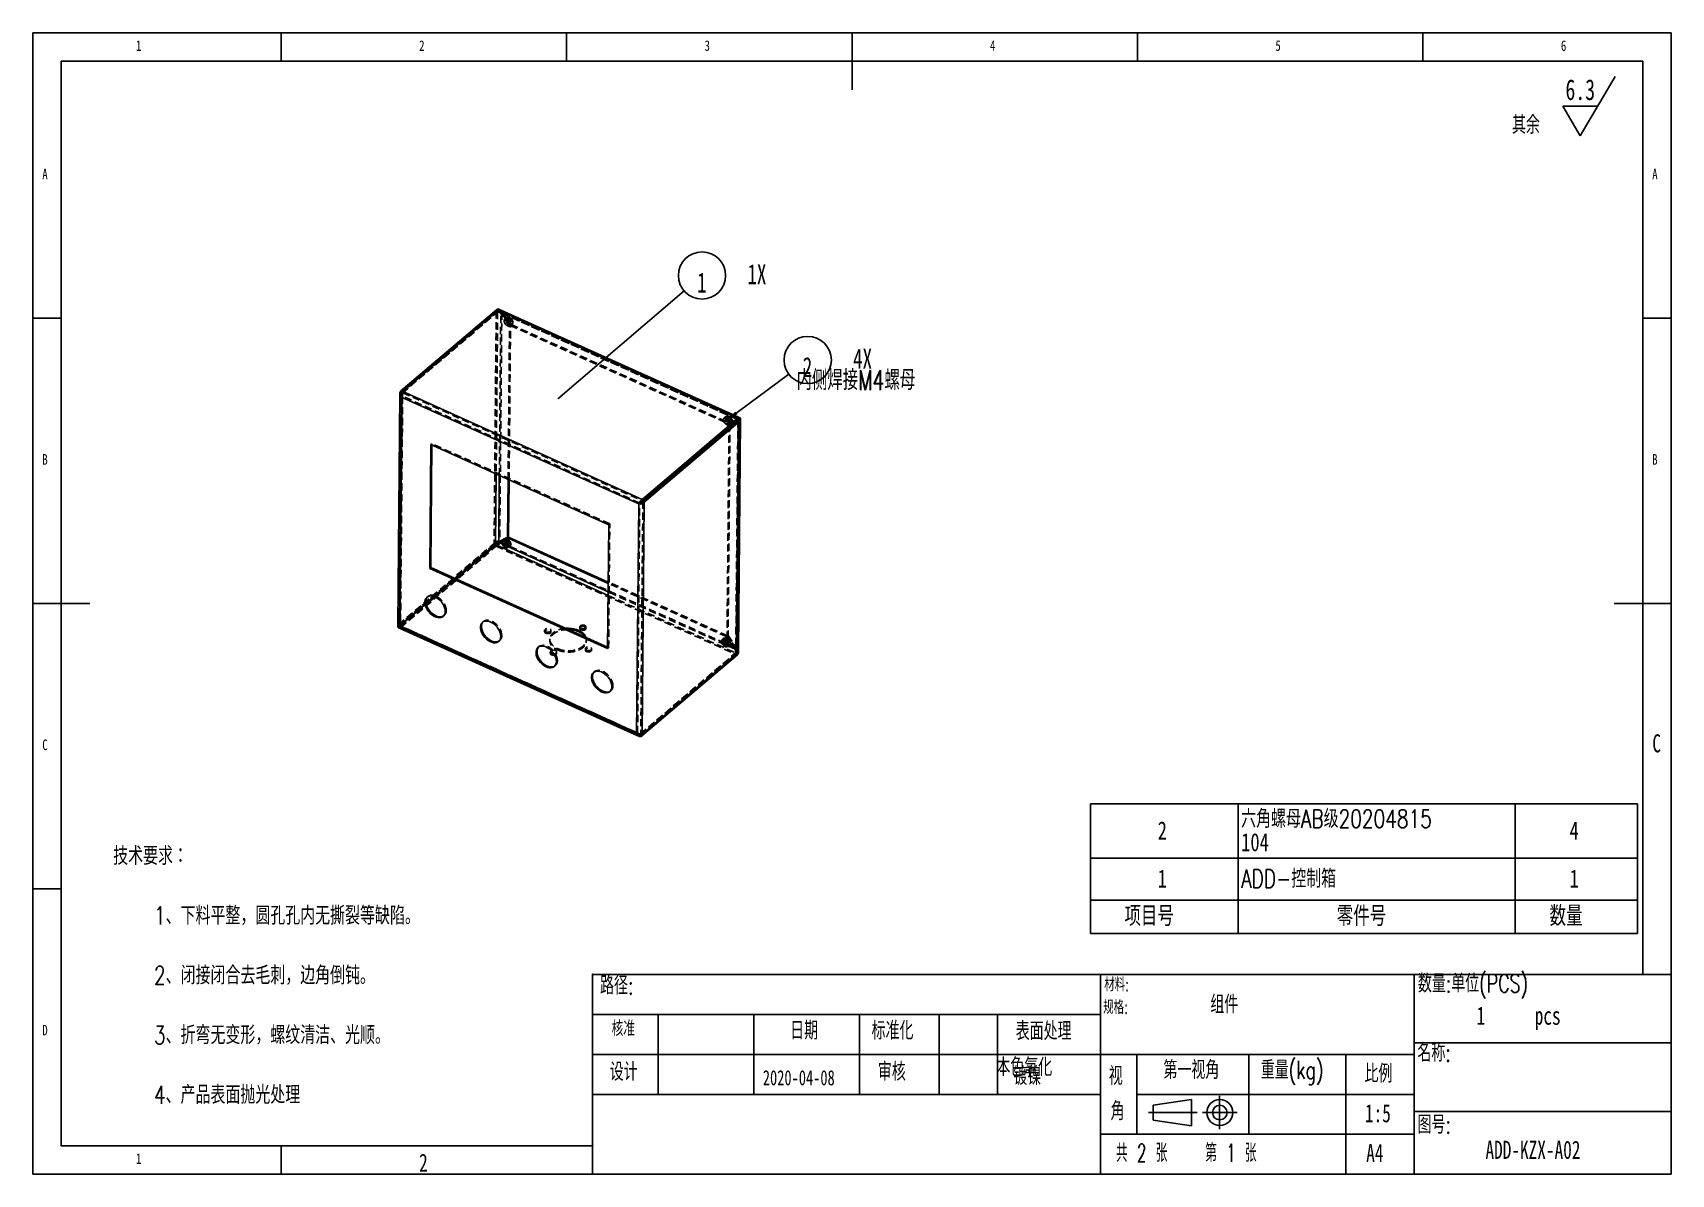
# Model space of a CAD drawing. Extents: x 5 to 292, y 5 to 205.
import ezdxf

# ---------------------------------------------------------------- set-up
doc = ezdxf.new("R2010")
doc.units = 0
doc.header["$PDSIZE"] = -1
for name, pattern in [('SLD-中心线', [34.29, 30.48, -1.27, 1.27, -1.27]), ('SLD-实线', [0]), ('SLD-虚线', [1.905, 1.27, -0.635])]:
    doc.linetypes.add(name, pattern=pattern)
doc.layers.get('0').update_dxf_attribs({"linetype": 'CONTINUOUS'})
doc.layers.add('FORMAT', color=8, linetype='SLD-实线')
doc.layers.add('尺寸线', color=3, linetype='SLD-实线')
doc.styles.add('SLDTEXTSTYLE0', font='TXT', dxfattribs={"width": 0.7, "bigfont": 'bigfont'})
doc.styles.add('SLDTEXTSTYLE1', font='TXT', dxfattribs={"width": 0.7})
doc.styles.add('SLDTEXTSTYLE2', font='TXT', dxfattribs={"width": 0.75, "bigfont": 'bigfont'})
doc.styles.add('SLDTEXTSTYLE3', font='TXT', dxfattribs={"width": 0.75})
doc.styles.add('SLDTEXTSTYLE4', font='TXT', dxfattribs={"width": 0.585714, "bigfont": 'bigfont'})
doc.dimstyles.new('SLDDIMSTYLE0', dxfattribs={"dimtxt": 0.18, "dimasz": 1.8, "dimexe": 0, "dimexo": 0.0625, "dimgap": 0, "dimtad": 0, "dimtih": 1, "dimtoh": 1, "dimdec": 0, "dimrnd": 1e-09, "dimzin": 0, "dimtxsty": 'STANDARD', "dimsah": 1, "dimcen": 0.09, "dimazin": 3, "dimtfac": 1.8, "dimtdec": 0, "dimtofl": 0, "dimtmove": 0, "dimatfit": 3, "dimtolj": 1, "dimtzin": 0})
doc.dimstyles.new('SLDDIMSTYLE1', dxfattribs={"dimtxt": 0.18, "dimasz": 0.8, "dimexe": 0, "dimexo": 0.0625, "dimgap": 0, "dimtad": 0, "dimtih": 1, "dimtoh": 1, "dimdec": 0, "dimrnd": 1e-09, "dimzin": 0, "dimtxsty": 'STANDARD', "dimblk1": 'DOT', "dimblk2": 'DOT', "dimsah": 1, "dimcen": 0.09, "dimazin": 3, "dimtfac": 0.8, "dimtdec": 0, "dimtofl": 0, "dimtmove": 0, "dimatfit": 3, "dimtolj": 1, "dimtzin": 0})

msp = doc.modelspace()

# ---------------------------------------------------------------- texts
at = {"color": 7, "linetype": 'CONTINUOUS'}
for s, insert, char_height, attachment_point, style in [('1', (23.08, 203.67), 1.85, 1, 'SLDTEXTSTYLE3'), ('2', (72.67, 203.67), 1.85, 1, 'SLDTEXTSTYLE3'), ('3', (122.67, 203.67), 1.85, 1, 'SLDTEXTSTYLE3'), ('4', (172.67, 203.67), 1.85, 1, 'SLDTEXTSTYLE3'), ('5', (222.67, 203.67), 1.85, 1, 'SLDTEXTSTYLE3'), ('6', (272.67, 203.67), 1.85, 1, 'SLDTEXTSTYLE3'), ('A', (6.67, 181.17), 1.85, 1, 'SLDTEXTSTYLE3'), ('A', (288.67, 181.17), 1.85, 1, 'SLDTEXTSTYLE3'), ('B', (6.67, 131.17), 1.85, 1, 'SLDTEXTSTYLE3'), ('B', (288.67, 131.17), 1.85, 1, 'SLDTEXTSTYLE3'), ('C', (6.67, 81.17), 1.85, 1, 'SLDTEXTSTYLE3'), ('C', (288.69, 82.09), 3.17, 1, 'SLDTEXTSTYLE1'), ('\\M+19094\\M+197CA:单\\M+188CA(PCS)', (247.63, 40.02), 3.175, 1, 'SLDTEXTSTYLE0'), ('\\M+19848\\M+18C61:', (107.29, 39.66), 3.175, 2, 'SLDTEXTSTYLE0'), ('\\M+18DDE\\M+197BF:', (192.68, 39.45), 2.3813, 1, 'SLDTEXTSTYLE0'), ('\\M+18A6A\\M+18F79', (108.44, 31.86), 2.6458, 2, 'SLDTEXTSTYLE0'), ('\\M+193FA\\M+18AFA', (140.12, 31.77), 3.175, 2, 'SLDTEXTSTYLE0'), ('标\\M+18F79\\M+189BB', (155.59, 31.77), 3.175, 2, 'SLDTEXTSTYLE0'), ('\\M+1955C\\M+196CA处\\M+1979D', (182.07, 31.68), 3.175, 2, 'SLDTEXTSTYLE0'), ('D', (6.67, 31.17), 1.85, 1, 'SLDTEXTSTYLE3'), ('\\M+196BC\\M+18FCC:', (247.54, 27.89), 3.175, 1, 'SLDTEXTSTYLE0'), ('设计', (108.51, 24.55), 3.175, 2, 'SLDTEXTSTYLE0'), ('审\\M+18A6A', (155.47, 24.57), 3.175, 2, 'SLDTEXTSTYLE0'), ('视', (194.71, 23.81), 3.17, 2, 'SLDTEXTSTYLE0'), ('\\M+191E6\\M+188EA视\\M+18A70', (207.95, 24.87), 3.175, 2, 'SLDTEXTSTYLE0'), ('\\M+18F64\\M+197CA(kg)', (225.6, 24.87), 3.175, 2, 'SLDTEXTSTYLE0'), ('\\M+194E4\\M+197E1', (240.72, 24.24), 3.175, 2, 'SLDTEXTSTYLE0'), ('\\M+18A70', (195.02, 17.65), 3.175, 2, 'SLDTEXTSTYLE0'), ('1:5', (240.62, 17.28), 3.175, 2, 'SLDTEXTSTYLE1'), ('图\\M+18D86:', (247.57, 15.29), 3.175, 1, 'SLDTEXTSTYLE0'), ('1', (23.08, 8.67), 1.85, 1, 'SLDTEXTSTYLE3'), ('\\M+18BA4 2 张    \\M+191E6 1 张', (194.74, 10.32), 3.175, 1, 'SLDTEXTSTYLE4'), ('A4', (238.57, 10.32), 3.175, 1, 'SLDTEXTSTYLE1'), ('ADD-KZX-A02', (267.78, 10.87), 3.175, 2, 'SLDTEXTSTYLE1'), ('2', (72.67, 8.61), 3.17, 1, 'SLDTEXTSTYLE1')]:
    msp.add_mtext(s, dxfattribs=dict(at, insert=insert, char_height=char_height, attachment_point=attachment_point, style=style))
at = {"layer": 'FORMAT'}
for s, insert, char_height, attachment_point, style in [('规\\M+18A69:', (192.49, 35.47), 2.381, 1, 'SLDTEXTSTYLE0'), ('组\\M+18C8F', (211.27, 36.35), 3.175, 1, 'SLDTEXTSTYLE0'), ('1', (257.91, 34.37), 3.17, 1, 'SLDTEXTSTYLE1'), ('pcs', (268.09, 34.37), 3.175, 1, 'SLDTEXTSTYLE1'), ('2020-04-08', (139.18, 23.23), 2.646, 2, 'SLDTEXTSTYLE1'), ('\\M+1967B\\M+19046氧\\M+189BB', (173.79, 25.36), 3.175, 1, 'SLDTEXTSTYLE0'), ('镀镍', (176.75, 23.81), 3.175, 1, 'SLDTEXTSTYLE0')]:
    msp.add_mtext(s, dxfattribs=dict(at, insert=insert, char_height=char_height, attachment_point=attachment_point, style=style))
at = {"layer": '尺寸线', "insert": (138.79, 145.9), "char_height": 3.5, "attachment_point": 1, "style": 'SLDTEXTSTYLE0'}
msp.add_mtext('\\M+193E0侧焊\\M+190DAM4\\M+19786\\M+195EA', dxfattribs=at)

# ---------------------------------------------------------------- blocks, each defined once
blk = doc.blocks.new('工程图7')
at = {"color": 179, "linetype": 'SLD-实线'}
blk.add_line((0, 28), (0, 0), dxfattribs=at)
blk = doc.blocks.new('块1')
at = {"color": 179, "linetype": 'SLD-实线'}
blk.add_line((0, 0), (90, 0), dxfattribs=at)
blk = doc.blocks.new('工程图55')
at = {"color": 179, "linetype": 'SLD-实线'}
for p, q in [((292, 205), (5, 205)), ((5, 205), (5, 5)), ((48.5, 200), (48.5, 205)), ((98.5, 205), (98.5, 200)), ((148.5, 205), (148.5, 195)), ((198.5, 205), (198.5, 200)), ((248.5, 200), (248.5, 205)), ((292, 5), (292, 205)), ((287, 200), (10, 200)), ((10, 200), (10, 10)), ((287, 40), (287, 200)), ((10, 155), (5, 155)), ((287, 155), (292, 155)), ((5, 105), (15, 105)), ((292, 105), (282, 105)), ((10, 55), (5, 55)), ((10, 10), (103.06, 10)), ((48.5, 5), (48.5, 10)), ((5, 5), (292, 5))]:
    blk.add_line(p, q, dxfattribs=at)
blk = doc.blocks.new('块8')
at = {"color": 179, "linetype": 'SLD-中心线'}
for p, q in [((12.44, 5.86), (12.44, 0)), ((0, 2.91), (8.52, 2.91)), ((9.42, 2.93), (15.53, 2.93))]:
    blk.add_line(p, q, dxfattribs=at)
at = {"color": 179, "linetype": 'SLD-实线'}
for p, q in [((7.49, 5.22), (0.81, 4.21)), ((0.81, 4.21), (0.81, 1.62)), ((7.49, 0.61), (7.49, 5.22)), ((0.81, 1.62), (7.49, 0.61))]:
    blk.add_line(p, q, dxfattribs=at)
at = {"layer": 'FORMAT'}
for radius in [2.28, 1.28]:
    blk.add_circle((12.48, 2.93), radius, dxfattribs=at)
blk = doc.blocks.new('SW_NOTE_0')
at = {"layer": 'FORMAT', "color": 0}
for p, q in [((11.96, 0.59), (18.09, 10.99)), ((11.96, 0.59), (8.89, 5.79)), ((15.02, 5.79), (8.89, 5.79))]:
    blk.add_line(p, q, dxfattribs=at)
at = {"layer": 'FORMAT', "color": 0, "attachment_point": 1}
for s, insert, char_height, style in [('6.3', (9.36, 10.48), 3.638, 'SLDTEXTSTYLE1'), ('\\M+191B4\\M+1975D', (0, 4.09), 3.175, 'SLDTEXTSTYLE0')]:
    blk.add_mtext(s, dxfattribs=dict(at, insert=insert, char_height=char_height, style=style))
blk = doc.blocks.new('SW_NOTE_1')
at = {"layer": '尺寸线', "color": 0, "char_height": 3.175, "attachment_point": 1, "style": 'SLDTEXTSTYLE2'}
for s, insert in [('\\M+18B5A术\\M+19776\\M+18B81\\M+18146', (0, 4.09)), ('1\\M+18141\\M+189BA\\M+197BF\\M+195BD\\M+190AE\\M+18143圆\\M+18D45\\M+18D45\\M+193E0\\M+19DD9\\M+19D99\\M+197F4\\M+19399\\M+1E39E\\M+1E89C\\M+18142', (7.14, -6.37)), ('2\\M+18141闭\\M+190DA闭\\M+18D87\\M+18B8E\\M+196D1\\M+18E68\\M+18143边\\M+18A70\\M+1937C钝\\M+18142', (7.14, -16.84)), ('3\\M+18141\\M+190DC\\M+19C5E\\M+19DD9变\\M+18C60\\M+18143\\M+19786纹\\M+190B4洁\\M+18141\\M+18CF5顺\\M+18142', (7.14, -27.31)), ('4\\M+18141产\\M+19569\\M+1955C\\M+196CA\\M+19D65\\M+18CF5处\\M+1979D', (7.14, -37.77))]:
    blk.add_mtext(s, dxfattribs=dict(at, insert=insert))
blk = doc.blocks.new('SW_TABLEANNOTATION_0')
at = {"layer": '尺寸线', "color": 0}
for p, q in [((0, 0), (0, -22.73)), ((95.8, 0), (0, 0)), ((25.88, 0), (25.88, -16.87)), ((74.38, 0), (74.38, -16.87)), ((95.8, -22.73), (95.8, 0)), ((0, -9.54), (95.8, -9.54)), ((0, -16.87), (95.8, -16.87)), ((25.88, -16.87), (25.88, -22.73)), ((74.38, -16.87), (74.38, -22.73)), ((0, -22.73), (95.8, -22.73))]:
    blk.add_line(p, q, dxfattribs=at)
at = {"layer": '尺寸线', "color": 0, "attachment_point": 1}
for s, insert, char_height, style in [('\\M+1985A\\M+18A70\\M+19786\\M+195EAAB级20204815', (26.38, -1.03), 3.175, 'SLDTEXTSTYLE2'), ('2', (11.77, -3.08), 3.17, 'SLDTEXTSTYLE3'), ('104', (26.38, -5.13), 3.175, 'SLDTEXTSTYLE3'), ('4', (83.92, -3.08), 3.17, 'SLDTEXTSTYLE3'), ('ADD-\\M+18D54\\M+190A7\\M+194A0', (26.38, -11.52), 3.175, 'SLDTEXTSTYLE2'), ('1', (11.77, -11.52), 3.17, 'SLDTEXTSTYLE3'), ('1', (83.92, -11.52), 3.17, 'SLDTEXTSTYLE3'), ('项\\M+196DA\\M+18D86', (5.94, -17.9), 3.5, 'SLDTEXTSTYLE2'), ('\\M+197EB\\M+18C8F\\M+18D86', (43.13, -17.9), 3.5, 'SLDTEXTSTYLE2'), ('\\M+19094\\M+197CA', (80.42, -17.9), 3.5, 'SLDTEXTSTYLE2')]:
    blk.add_mtext(s, dxfattribs=dict(at, insert=insert, char_height=char_height, style=style))
blk = doc.blocks.new('SW_NOTE_2')
at = {"layer": '尺寸线', "color": 0}
blk.add_circle((3.33, 2.47), 4.14, dxfattribs=at)
at = {"layer": '尺寸线', "color": 0, "char_height": 3.5, "attachment_point": 2, "style": 'SLDTEXTSTYLE1'}
for s, insert in [('2', (3.29, 2.97)), ('4X', (12.94, 4.44))]:
    blk.add_mtext(s, dxfattribs=dict(at, insert=insert))
blk = doc.blocks.new('SW_NOTE_3')
at = {"layer": '尺寸线', "color": 0}
blk.add_circle((3.15, 2.69), 4.14, dxfattribs=at)
at = {"layer": '尺寸线', "color": 0, "char_height": 3.5, "attachment_point": 2, "style": 'SLDTEXTSTYLE1'}
for s, insert in [('1', (3.11, 3.2)), ('1X', (12.76, 4.67))]:
    blk.add_mtext(s, dxfattribs=dict(at, insert=insert))

# ---------------------------------------------------------------- linework, layer by layer
at = {"color": 7, "linetype": 'SLD-虚线'}
for p, q in [((69.45, 141.98), (86.18, 156.21)), ((69.46, 142.17), (86.18, 156.4)), ((86.43, 156.21), (69.7, 141.98)), ((69.7, 141.87), (86.43, 156.1)), ((69.81, 141.93), (86.54, 156.16)), ((86.18, 156.21), (85.81, 115.53)), ((86.43, 156.1), (86.17, 127.71)), ((86.18, 156.21), (86.18, 156.4)), ((86.27, 156.24), (86.18, 156.21)), ((86.5, 156.24), (86.38, 156.25)), ((86.43, 156.1), (86.43, 156.21)), ((86.54, 156.16), (86.43, 156.21)), ((86.54, 156.16), (86.71, 156.18)), ((128.49, 137.24), (86.54, 156.16)), ((86.74, 156.52), (86.64, 156.56)), ((86.86, 156.14), (86.68, 156.22)), ((86.72, 127.45), (86.98, 155.84)), ((87.16, 155.99), (86.79, 115.94)), ((86.98, 155.84), (86.84, 155.96)), ((128.49, 137.37), (86.86, 156.14)), ((86.98, 155.84), (86.98, 155.95)), ((87.1, 155.9), (86.98, 155.95)), ((88.51, 153.65), (86.98, 155.84)), ((87.08, 156.35), (87.16, 156.27)), ((87.1, 155.9), (128.39, 137.27)), ((87.1, 155.9), (88.62, 153.71)), ((87.27, 156.05), (87.16, 156.1)), ((87.16, 155.99), (87.16, 156.1)), ((88.68, 153.8), (87.16, 155.99)), ((87.22, 156.17), (87.27, 156.05)), ((128.57, 137.42), (87.27, 156.05)), ((87.27, 156.05), (88.8, 153.86)), ((88, 154.95), (88.3, 155.21)), ((87.54, 154.7), (87.84, 154.95)), ((87.72, 154), (88.02, 154.26)), ((88.26, 154.85), (87.88, 154.53)), ((88.26, 126.76), (88.51, 153.65)), ((88.48, 154.95), (88.3, 154.8)), ((88.36, 153.57), (88.66, 153.82)), ((88.4, 153.92), (88.78, 154.24)), ((88.44, 126.68), (88.68, 153.8)), ((88.51, 153.76), (88.68, 153.91)), ((88.68, 153.8), (88.51, 153.65)), ((88.62, 153.71), (88.51, 153.76)), ((88.51, 153.65), (88.51, 153.76)), ((88.62, 153.71), (88.8, 153.86)), ((88.62, 153.71), (126.84, 136.48)), ((88.63, 154.52), (88.94, 154.77)), ((88.8, 153.86), (88.68, 153.91)), ((88.68, 153.8), (88.68, 153.91)), ((88.73, 154.3), (88.91, 154.45)), ((88.8, 153.86), (127.01, 136.62)), ((88.81, 153.82), (89.12, 154.08)), ((69.45, 141.98), (69.08, 101.3)), ((69.62, 141.65), (69.25, 101.13)), ((69.32, 101.19), (69.7, 141.87)), ((69.45, 141.98), (69.34, 141.78)), ((69.79, 141.32), (69.42, 101.05)), ((69.45, 141.98), (69.46, 142.17)), ((69.62, 141.78), (69.62, 141.65)), ((69.62, 141.7), (69.62, 141.66)), ((69.62, 141.66), (69.62, 141.62)), ((69.62, 141.62), (69.63, 141.59)), ((69.64, 141.77), (69.63, 141.73)), ((69.63, 141.55), (69.65, 141.52)), ((69.7, 141.87), (69.64, 141.77)), ((69.65, 141.52), (69.66, 141.48)), ((69.66, 141.48), (69.68, 141.45)), ((69.7, 141.87), (69.7, 141.98)), ((69.81, 141.93), (69.7, 141.98)), ((69.75, 141.61), (69.75, 141.65)), ((69.75, 141.57), (69.75, 141.61)), ((69.75, 141.52), (69.75, 141.57)), ((69.76, 141.44), (69.75, 141.48)), ((69.76, 141.73), (69.77, 141.77)), ((69.76, 141.69), (69.76, 141.73)), ((69.79, 141.32), (69.76, 141.44)), ((69.77, 141.77), (69.78, 141.81)), ((111.31, 122.6), (69.79, 141.32)), ((69.81, 141.93), (111.76, 123.01)), ((126.53, 137.6), (126.83, 137.85)), ((111.76, 123.01), (128.49, 137.24)), ((128.6, 137.19), (111.87, 122.96)), ((111.87, 122.85), (128.6, 137.08)), ((126.01, 137.43), (126.31, 137.68)), ((126.11, 136.75), (126.41, 137.01)), ((126.7, 137.51), (126.33, 137.2)), ((126.95, 136.31), (126.61, 99.25)), ((126.72, 136.25), (127.02, 136.5)), ((126.92, 137.61), (126.75, 137.46)), ((127.13, 136.46), (126.79, 99.4)), ((126.84, 136.48), (128.39, 137.27)), ((127.01, 136.62), (126.84, 136.48)), ((126.84, 136.48), (126.95, 136.42)), ((126.85, 136.59), (127.22, 136.91)), ((126.95, 136.31), (128.51, 137.11)), ((127.13, 136.57), (126.95, 136.42)), ((126.95, 136.31), (127.13, 136.46)), ((126.95, 136.31), (126.95, 136.42)), ((127.01, 136.62), (128.57, 137.42)), ((127.01, 136.62), (127.13, 136.57)), ((128.68, 137.26), (127.13, 136.46)), ((127.13, 136.46), (127.13, 136.57)), ((127.14, 137.09), (127.44, 137.35)), ((127.17, 136.96), (127.35, 137.11)), ((127.23, 136.42), (127.54, 136.68)), ((128.51, 137.11), (128.14, 97.06)), ((128.23, 96.4), (128.6, 137.08)), ((128.31, 96.67), (128.68, 137.1)), ((128.68, 137.26), (128.32, 97.21)), ((128.39, 137.27), (128.46, 137.34)), ((128.39, 137.27), (128.51, 137.22)), ((128.67, 137.28), (128.49, 137.37)), ((128.49, 137.24), (128.6, 137.19)), ((128.51, 137.11), (128.51, 137.22)), ((128.57, 137.42), (128.62, 137.57)), ((128.57, 137.42), (128.68, 137.37)), ((128.6, 137.08), (128.6, 137.19)), ((128.6, 137.08), (128.67, 137.09)), ((128.62, 137.62), (128.62, 137.64)), ((128.68, 137.26), (128.68, 137.37)), ((128.68, 137.1), (128.68, 137.27)), ((128.79, 137.24), (128.68, 137.26)), ((128.93, 137.18), (128.87, 137.22)), ((128.97, 137.09), (128.97, 137.14)), ((74.92, 133), (74.75, 132.86)), ((106.07, 118.96), (74.92, 133)), ((74.92, 133), (74.92, 132.78)), ((110.94, 82.32), (111.31, 122.6)), ((111.31, 122.6), (111.42, 122.6)), ((111.41, 122.74), (111.38, 122.71)), ((111.43, 122.77), (111.41, 122.74)), ((111.42, 122.6), (111.45, 122.61)), ((111.46, 122.8), (111.43, 122.77)), ((111.52, 122.86), (111.49, 122.83)), ((111.49, 122.61), (111.53, 122.62)), ((111.87, 122.85), (111.5, 82.17)), ((111.55, 122.89), (111.52, 122.86)), ((111.53, 122.62), (111.57, 122.64)), ((111.58, 122.91), (111.55, 122.89)), ((111.57, 122.64), (111.61, 122.65)), ((111.65, 122.96), (111.62, 122.94)), ((111.76, 123.01), (111.65, 122.96)), ((111.65, 122.67), (111.69, 122.69)), ((111.69, 122.69), (111.72, 122.71)), ((111.72, 122.71), (111.76, 122.74)), ((111.76, 123.01), (111.87, 122.96)), ((111.87, 122.85), (111.87, 122.96)), ((105.87, 97.25), (106.07, 118.96)), ((106.07, 118.96), (105.89, 118.81)), ((69.08, 101.3), (85.81, 115.53)), ((85.81, 115.34), (69.08, 101.11)), ((69.24, 100.88), (85.97, 115.11)), ((69.44, 100.79), (86.16, 115.02)), ((85.81, 115.53), (86.01, 115.73)), ((85.81, 115.53), (85.81, 115.34)), ((86.16, 115.02), (85.97, 115.11)), ((86.13, 115.8), (86.27, 115.86)), ((86.29, 115.08), (86.16, 115.02)), ((86.16, 115.02), (128.11, 96.11)), ((86.4, 115.91), (86.54, 115.93)), ((86.52, 115.26), (86.4, 115.16)), ((86.71, 115.47), (86.62, 115.36)), ((86.67, 115.94), (86.79, 115.94)), ((86.79, 115.94), (88.34, 116.74)), ((86.79, 115.94), (86.79, 115.83)), ((86.9, 115.78), (86.79, 115.83)), ((86.9, 115.78), (86.79, 115.58)), ((88.46, 116.58), (86.9, 115.78)), ((86.9, 115.78), (128.2, 97.15)), ((88.33, 114.91), (87.27, 115.38)), ((88.06, 116.31), (87.38, 115.96)), ((87.41, 115.09), (87.71, 115.34)), ((87.9, 116), (87.53, 115.68)), ((88.12, 116.09), (87.95, 115.94)), ((88.05, 115.07), (88.42, 115.39)), ((88.06, 114.7), (88.36, 114.96)), ((88.37, 115.44), (88.55, 115.59)), ((75.25, 106.23), (78.96, 109.39)), ((79.04, 109.35), (75.34, 106.2)), ((75.46, 106.15), (79.16, 109.3)), ((74.21, 106.24), (74.04, 106.09)), ((128.03, 97), (105.78, 107.03)), ((105.78, 106.42), (128.11, 96.34)), ((126.67, 99.34), (105.8, 108.76)), ((126.5, 99.19), (105.8, 108.53)), ((69.32, 101.19), (73.88, 105.07)), ((73.89, 104.97), (69.32, 101.08)), ((69.44, 101.03), (73.92, 104.85)), ((69.08, 101.3), (69.08, 101.11)), ((69.44, 100.79), (69.24, 100.88)), ((69.25, 101.15), (69.26, 101.16)), ((69.25, 101.13), (69.25, 101.15)), ((69.25, 101.12), (69.25, 101.13)), ((69.25, 101.13), (69.25, 101)), ((69.29, 100.66), (69.25, 100.66)), ((69.26, 101.1), (69.26, 101.11)), ((69.28, 101.09), (69.26, 101.1)), ((69.26, 100.99), (69.38, 100.93)), ((69.29, 101.08), (69.28, 101.09)), ((69.33, 101.06), (69.31, 101.07)), ((69.32, 101.19), (69.32, 101.08)), ((69.44, 101.03), (69.32, 101.08)), ((69.42, 101.05), (69.33, 101.06)), ((69.44, 100.79), (69.33, 100.68)), ((69.38, 100.96), (69.38, 100.97)), ((69.38, 100.95), (69.38, 100.96)), ((69.38, 100.94), (69.38, 100.95)), ((69.39, 100.94), (69.38, 100.93)), ((69.38, 100.93), (69.38, 100.93)), ((69.38, 100.93), (111.12, 82.11)), ((69.39, 100.94), (69.39, 100.94)), ((69.41, 100.97), (69.4, 100.95)), ((69.44, 101.03), (69.41, 100.97)), ((69.42, 101.05), (110.94, 82.32)), ((111.38, 82.11), (69.44, 101.03)), ((69.44, 100.79), (111.38, 81.88)), ((76.89, 102.74), (77.06, 102.89)), ((83.95, 101.85), (83.77, 101.7)), ((100.8, 100.88), (100.8, 100.65)), ((101.9, 100.64), (101.9, 100.87)), ((86.62, 98.35), (86.8, 98.5)), ((94.66, 100.3), (94.65, 100.07)), ((95.58, 98.72), (95.57, 98.48)), ((95.75, 100.06), (95.76, 100.29)), ((101.97, 98.42), (101.98, 98.66)), ((125.7, 98.64), (126, 98.9)), ((125.7, 98.01), (126, 98.26)), ((126.35, 98.66), (125.97, 98.34)), ((126.26, 97.43), (126.56, 97.69)), ((126.27, 98.7), (126.57, 98.96)), ((126.57, 98.75), (126.39, 98.61)), ((126.49, 97.73), (126.86, 98.05)), ((126.5, 99.19), (126.67, 99.34)), ((128.03, 97), (126.5, 99.19)), ((126.5, 99.19), (126.61, 99.14)), ((126.79, 99.4), (126.61, 99.25)), ((126.61, 99.14), (126.79, 99.29)), ((128.14, 97.06), (126.61, 99.25)), ((126.61, 99.25), (126.61, 99.14)), ((128.2, 97.15), (126.67, 99.34)), ((126.67, 99.34), (126.79, 99.29)), ((126.79, 99.4), (128.32, 97.21)), ((126.79, 99.4), (126.79, 99.29)), ((126.82, 98.1), (126.99, 98.25)), ((126.83, 97.49), (127.13, 97.75)), ((126.84, 98.13), (127.14, 98.38)), ((93.68, 97.46), (93.5, 97.31)), ((95.65, 96.5), (95.65, 96.27)), ((96.75, 96.26), (96.75, 96.49)), ((101.79, 97.08), (101.79, 96.85)), ((102.89, 96.84), (102.89, 97.07)), ((105.69, 97.33), (105.87, 97.25)), ((105.87, 97.25), (105.69, 97.1)), ((111.38, 82.11), (128.11, 96.34)), ((111.38, 81.88), (128.11, 96.11)), ((111.5, 82.17), (128.23, 96.4)), ((111.5, 82.06), (128.23, 96.29)), ((128.31, 96.02), (111.58, 81.79)), ((128.03, 97), (128.14, 96.95)), ((128.11, 96.34), (128.12, 96.48)), ((128.11, 96.34), (128.23, 96.29)), ((128.11, 96.11), (128.19, 96.32)), ((128.11, 96.11), (128.31, 96.02)), ((128.14, 97.06), (128.25, 96.91)), ((128.14, 97.06), (128.14, 96.95)), ((128.2, 97.15), (128.32, 97.1)), ((128.23, 97.02), (128.2, 97.15)), ((128.22, 96.45), (128.24, 96.59)), ((128.23, 96.4), (128.23, 96.29)), ((128.3, 96.5), (128.31, 96.67)), ((128.32, 97.21), (128.5, 97.01)), ((128.32, 97.21), (128.32, 97.1)), ((128.56, 96.89), (128.6, 96.77)), ((128.6, 96.36), (128.6, 96.43)), ((96.35, 93.96), (96.53, 94.11)), ((103.41, 93.07), (103.24, 92.92)), ((106.09, 89.57), (106.26, 89.72)), ((110.94, 82.32), (110.99, 82.22)), ((110.99, 82.22), (111.01, 82.2)), ((111.04, 82.17), (111.06, 82.15)), ((111.06, 82.15), (111.09, 82.13)), ((111.12, 82.21), (111.09, 82.23)), ((111.09, 82.13), (111.12, 82.11)), ((111.16, 82.2), (111.12, 82.21)), ((111.12, 82.11), (111.24, 82.05)), ((111.14, 82.1), (111.18, 82.09)), ((111.2, 82.19), (111.16, 82.2)), ((111.18, 82.09), (111.21, 82.09)), ((111.21, 82.09), (111.24, 82.09)), ((111.28, 82.17), (111.24, 82.18)), ((111.32, 82.16), (111.28, 82.17)), ((111.35, 82.16), (111.32, 82.16)), ((111.38, 82.11), (111.5, 82.06)), ((111.38, 81.88), (111.58, 81.79)), ((111.42, 82.16), (111.39, 82.16)), ((111.5, 82.17), (111.42, 82.16)), ((111.5, 82.17), (111.5, 82.06))]:
    msp.add_line(p, q, dxfattribs=at)
at = {"color": 7, "linetype": 'SLD-实线'}
for p, q in [((86.22, 156.48), (69.49, 142.25)), ((86.35, 156.49), (69.62, 142.26)), ((69.81, 142.17), (86.54, 156.4)), ((86.22, 156.48), (86.22, 156.48)), ((86.54, 156.4), (86.35, 156.49)), ((86.54, 156.4), (86.78, 156.45)), ((128.49, 137.48), (86.54, 156.4)), ((86.98, 156.41), (86.75, 156.52)), ((86.89, 156.44), (86.99, 156.41)), ((128.61, 137.64), (86.98, 156.41)), ((69.32, 141.65), (68.95, 101.13)), ((69.61, 141.17), (69.24, 100.9)), ((69.32, 141.85), (69.32, 141.65)), ((69.32, 141.67), (69.33, 141.56)), ((69.61, 141.17), (69.59, 141.44)), ((69.6, 141.57), (69.63, 141.71)), ((111.14, 122.45), (69.61, 141.17)), ((69.81, 142.17), (69.62, 142.26)), ((111.76, 123.25), (69.81, 142.17)), ((111.76, 123.25), (128.49, 137.48)), ((111.96, 123.16), (128.69, 137.39)), ((128.85, 137.16), (112.12, 122.93)), ((128.84, 136.97), (112.12, 122.74)), ((128.47, 96.29), (128.84, 136.97)), ((128.53, 137.56), (128.49, 137.48)), ((128.49, 137.48), (128.69, 137.39)), ((128.59, 137.64), (128.56, 137.61)), ((128.85, 137.53), (128.61, 137.64)), ((128.61, 96.67), (128.98, 137.1)), ((128.84, 136.97), (128.85, 137.16)), ((128.84, 136.97), (128.96, 137.05)), ((128.98, 137.1), (128.98, 137.34)), ((74.75, 132.86), (74.55, 111.15)), ((74.92, 132.78), (74.72, 111.3)), ((105.89, 118.81), (74.75, 132.86)), ((88.17, 116.59), (88.26, 126.76)), ((88.34, 116.74), (88.44, 126.68)), ((110.77, 82.17), (111.14, 122.45)), ((111.14, 122.45), (111.39, 122.43)), ((111.45, 123), (111.37, 122.89)), ((111.52, 122.44), (111.66, 122.47)), ((111.76, 123.25), (111.55, 123.1)), ((112.12, 122.74), (111.74, 82.06)), ((111.76, 123.25), (111.96, 123.16)), ((112.12, 122.74), (112.12, 122.93)), ((105.69, 97.1), (105.89, 118.81)), ((86.05, 115.31), (79.04, 109.35)), ((86.05, 115.42), (86.17, 115.57)), ((86.05, 115.42), (86.05, 115.31)), ((86.17, 115.26), (86.05, 115.31)), ((86.61, 115.79), (88.17, 116.59)), ((86.61, 115.79), (86.61, 115.68)), ((86.73, 115.63), (86.61, 115.68)), ((86.73, 115.63), (86.63, 115.53)), ((87.18, 115.79), (87.48, 116.04)), ((87.59, 116.1), (87.89, 116.36)), ((88.17, 116.59), (88.34, 116.74)), ((88.17, 116.48), (88.34, 116.63)), ((88.17, 116.59), (88.17, 116.48)), ((88.28, 116.43), (88.17, 116.48)), ((88.23, 115.72), (88.53, 115.98)), ((88.46, 116.58), (88.28, 116.43)), ((105.8, 108.53), (88.28, 116.43)), ((88.34, 116.74), (88.34, 116.63)), ((88.46, 116.58), (88.34, 116.63)), ((105.8, 108.76), (88.46, 116.58)), ((88.47, 115.02), (88.77, 115.28)), ((74.72, 111.3), (74.55, 111.15)), ((74.55, 111.15), (105.69, 97.1)), ((74.72, 111.3), (105.69, 97.33)), ((75.34, 106.2), (73.89, 104.97)), ((68.95, 101.13), (68.95, 100.94)), ((68.99, 101.03), (68.96, 101.08)), ((69.24, 100.9), (69.06, 100.98)), ((69.07, 100.74), (69.26, 100.66)), ((69.24, 100.9), (110.77, 82.17)), ((69.26, 100.66), (111, 81.84)), ((111.71, 81.79), (128.44, 96.02)), ((128.47, 96.29), (111.74, 82.06)), ((111.74, 81.87), (128.47, 96.1)), ((128.54, 96.41), (128.47, 96.29)), ((128.47, 96.29), (128.47, 96.1)), ((128.6, 96.65), (128.59, 96.52)), ((128.6, 96.43), (128.61, 96.67)), ((110.77, 82.17), (110.85, 81.97)), ((110.91, 81.89), (110.99, 81.84)), ((111, 81.84), (111.18, 81.75)), ((111.42, 81.99), (111.29, 81.99)), ((111.74, 82.06), (111.54, 82)), ((111.7, 81.79), (111.71, 81.79)), ((111.74, 82.06), (111.74, 81.87)), ((103.06, 40), (292, 40)), ((103.06, 40), (103.06, 5)), ((192, 5), (192, 40)), ((247, 40), (247, 5)), ((192, 33), (103.06, 33)), ((114.55, 33), (114.55, 19)), ((131.32, 33), (131.32, 19)), ((149.79, 33), (149.79, 19)), ((174, 33), (174, 19)), ((192, 26), (103.06, 26)), ((247, 26), (192, 26)), ((198.39, 26), (198.39, 12)), ((218, 26), (218, 12)), ((235, 26), (235, 5)), ((192, 19), (103.06, 19)), ((247, 19), (198.39, 19)), ((247, 12), (192, 12))]:
    msp.add_line(p, q, dxfattribs=at)
at = {"color": 8, "linetype": 'SLD-实线'}
for p, q in [((86.17, 127.71), (86.05, 115.42)), ((86.61, 115.79), (86.72, 127.45)), ((78.96, 109.39), (86.05, 115.42)), ((79.16, 109.3), (86.17, 115.26)), ((86.17, 115.26), (105.78, 106.42)), ((87.38, 115.96), (86.73, 115.63)), ((87.27, 115.38), (86.73, 115.63)), ((88.28, 116.43), (88.06, 116.31)), ((105.78, 107.03), (88.33, 114.91)), ((73.88, 105.07), (75.25, 106.23)), ((73.92, 104.85), (75.46, 106.15))]:
    msp.add_line(p, q, dxfattribs=at)
at = {"color": 7, "linetype": 'SLD-实线', "flags": 128}
for points in [[(86.74, 156.51), (86.71, 156.54), (86.62, 156.56), (86.48, 156.55), (86.35, 156.49), (86.35, 156.49), (86.35, 156.49)], [(69.49, 142.25), (69.48, 142.25), (69.48, 142.25)], [(87.9, 115.03), (88.01, 115.05), (88.08, 115.12), (88.11, 115.22), (88.09, 115.35), (88.02, 115.49), (87.92, 115.61), (87.79, 115.69), (87.67, 115.72), (87.56, 115.7), (87.49, 115.63), (87.46, 115.52), (87.48, 115.39), (87.55, 115.26), (87.66, 115.14), (87.78, 115.06), (87.9, 115.03)], [(77.25, 103.61), (77.22, 103.93), (77.14, 104.27), (77, 104.61), (76.82, 104.95), (76.59, 105.27), (76.32, 105.56), (76.03, 105.81), (75.72, 106.02), (75.4, 106.18), (75.08, 106.28), (74.78, 106.32), (74.49, 106.3), (74.24, 106.22), (74.03, 106.08), (73.86, 105.89), (73.75, 105.65), (73.69, 105.37), (73.68, 105.06), (73.74, 104.73), (73.85, 104.39), (74.01, 104.05), (74.22, 103.72), (74.47, 103.41), (74.75, 103.14), (75.05, 102.91), (75.37, 102.72), (75.69, 102.59), (76, 102.52), (76.3, 102.51), (76.56, 102.56), (76.8, 102.67), (76.99, 102.84), (77.13, 103.05), (77.22, 103.31), (77.25, 103.61)], [(74.13, 106.16), (74.04, 106.04), (73.92, 105.8), (73.86, 105.52), (73.86, 105.21), (73.91, 104.88), (74.02, 104.54), (74.19, 104.2), (74.39, 103.87), (74.64, 103.56), (74.92, 103.29), (75.23, 103.06), (75.54, 102.87), (75.86, 102.74), (76.18, 102.67), (76.47, 102.66), (76.74, 102.71), (76.97, 102.82)], [(86.98, 99.22), (86.95, 99.54), (86.87, 99.88), (86.74, 100.22), (86.55, 100.56), (86.32, 100.88), (86.06, 101.17), (85.76, 101.42), (85.45, 101.63), (85.13, 101.79), (84.81, 101.89), (84.51, 101.93), (84.23, 101.91), (83.97, 101.83), (83.76, 101.69), (83.6, 101.5), (83.48, 101.26), (83.42, 100.98), (83.42, 100.67), (83.47, 100.34), (83.58, 100), (83.74, 99.66), (83.95, 99.33), (84.2, 99.02), (84.48, 98.75), (84.78, 98.52), (85.1, 98.33), (85.42, 98.2), (85.73, 98.13), (86.03, 98.12), (86.3, 98.17), (86.53, 98.28), (86.72, 98.45), (86.86, 98.66), (86.95, 98.93), (86.98, 99.22)], [(83.86, 101.77), (83.77, 101.65), (83.66, 101.41), (83.6, 101.13), (83.59, 100.82), (83.65, 100.49), (83.76, 100.15), (83.92, 99.81), (84.13, 99.48), (84.38, 99.17), (84.66, 98.9), (84.96, 98.67), (85.28, 98.48), (85.6, 98.35), (85.91, 98.28), (86.2, 98.27), (86.47, 98.32), (86.7, 98.43)], [(101.92, 99.03), (101.91, 99.06), (101.78, 99.34), (101.59, 99.61), (101.33, 99.86), (101.01, 100.09), (100.65, 100.28), (100.24, 100.44), (99.8, 100.55), (99.34, 100.63), (98.86, 100.66), (98.38, 100.65), (98.34, 100.65)], [(101.03, 100.6), (101.21, 100.55), (101.41, 100.54), (101.61, 100.57), (101.76, 100.65), (101.87, 100.76), (101.9, 100.88), (101.86, 101), (101.75, 101.11), (101.58, 101.18), (101.39, 101.21), (101.19, 101.2), (101.01, 101.14), (100.88, 101.05), (100.81, 100.93), (100.81, 100.81), (100.89, 100.69), (101.03, 100.6)], [(101.79, 99.09), (101.78, 99.11), (101.59, 99.38), (101.33, 99.63), (101.01, 99.85), (100.65, 100.04), (100.24, 100.2), (99.8, 100.32), (99.33, 100.39), (98.86, 100.43), (98.82, 100.43)], [(96.71, 94.83), (96.69, 95.15), (96.61, 95.49), (96.47, 95.83), (96.28, 96.17), (96.05, 96.49), (95.79, 96.78), (95.5, 97.03), (95.18, 97.24), (94.86, 97.4), (94.55, 97.5), (94.24, 97.54), (93.96, 97.52), (93.71, 97.44), (93.49, 97.3), (93.33, 97.11), (93.21, 96.87), (93.15, 96.59), (93.15, 96.28), (93.2, 95.95), (93.31, 95.61), (93.48, 95.27), (93.68, 94.94), (93.93, 94.64), (94.21, 94.36), (94.52, 94.13), (94.83, 93.94), (95.15, 93.81), (95.47, 93.74), (95.76, 93.73), (96.03, 93.78), (96.26, 93.89), (96.45, 94.06), (96.59, 94.27), (96.68, 94.54), (96.71, 94.83)], [(93.6, 97.38), (93.5, 97.26), (93.39, 97.02), (93.33, 96.74), (93.33, 96.43), (93.38, 96.1), (93.49, 95.76), (93.65, 95.42), (93.86, 95.09), (94.11, 94.78), (94.39, 94.51), (94.69, 94.28), (95.01, 94.09), (95.33, 93.96), (95.64, 93.89), (95.94, 93.88), (96.2, 93.93), (96.44, 94.04)], [(95.82, 96.75), (95.73, 96.67), (95.66, 96.56), (95.66, 96.43), (95.74, 96.32), (95.88, 96.22)], [(106.45, 90.44), (106.42, 90.76), (106.34, 91.1), (106.2, 91.44), (106.02, 91.78), (105.79, 92.1), (105.52, 92.39), (105.23, 92.64), (104.92, 92.85), (104.6, 93.01), (104.28, 93.11), (103.98, 93.15), (103.69, 93.13), (103.44, 93.05), (103.23, 92.92), (103.06, 92.72), (102.95, 92.48), (102.89, 92.2), (102.88, 91.89), (102.94, 91.56), (103.05, 91.22), (103.21, 90.88), (103.42, 90.55), (103.67, 90.25), (103.95, 89.97), (104.25, 89.74), (104.57, 89.55), (104.89, 89.42), (105.2, 89.35), (105.49, 89.34), (105.76, 89.39), (106, 89.5), (106.19, 89.67), (106.33, 89.89), (106.41, 90.15), (106.45, 90.44)], [(103.33, 92.99), (103.24, 92.87), (103.12, 92.63), (103.06, 92.35), (103.06, 92.04), (103.11, 91.71), (103.22, 91.37), (103.38, 91.03), (103.59, 90.7), (103.84, 90.4), (104.12, 90.12), (104.42, 89.89), (104.74, 89.7), (105.06, 89.57), (105.37, 89.5), (105.67, 89.49), (105.94, 89.54), (106.17, 89.65)]]:
    msp.add_lwpolyline(points, dxfattribs=at)
at = {"color": 7, "linetype": 'SLD-虚线', "flags": 128}
for points in [[(88.69, 154.96), (88.8, 154.89), (88.88, 154.8), (88.94, 154.69), (88.96, 154.58), (88.94, 154.49), (88.88, 154.43), (88.79, 154.41), (88.69, 154.44), (88.59, 154.5), (88.5, 154.6), (88.44, 154.71), (88.42, 154.82), (88.45, 154.91), (88.5, 154.97), (88.59, 154.98), (88.69, 154.96)], [(88.23, 153.89), (88.34, 153.89), (88.43, 153.95), (88.46, 154.05), (88.45, 154.18), (88.4, 154.31), (88.3, 154.44), (88.18, 154.53), (88.05, 154.57), (87.94, 154.57), (87.86, 154.51), (87.82, 154.41), (87.83, 154.28), (87.89, 154.15), (87.98, 154.02), (88.11, 153.93), (88.23, 153.89)], [(88.61, 154.2), (88.72, 154.21), (88.8, 154.27), (88.84, 154.37), (88.83, 154.5), (88.77, 154.63), (88.67, 154.75), (88.55, 154.85), (88.43, 154.89), (88.31, 154.88), (88.23, 154.83), (88.19, 154.73), (88.2, 154.6), (88.26, 154.46), (88.36, 154.34), (88.48, 154.25), (88.61, 154.2)], [(88.51, 154.29), (88.62, 154.26), (88.7, 154.28), (88.76, 154.34), (88.78, 154.43), (88.76, 154.54), (88.71, 154.65), (88.62, 154.74), (88.52, 154.81), (88.42, 154.83), (88.33, 154.82), (88.27, 154.76), (88.25, 154.67), (88.27, 154.56), (88.33, 154.45), (88.41, 154.35), (88.51, 154.29)], [(69.32, 141.85), (69.32, 141.9), (69.37, 142.05), (69.46, 142.17), (69.46, 142.17), (69.46, 142.17)], [(126.64, 136.56), (126.75, 136.55), (126.85, 136.59), (126.9, 136.68), (126.91, 136.8), (126.86, 136.93), (126.78, 137.06), (126.66, 137.16), (126.54, 137.23), (126.42, 137.24), (126.33, 137.19), (126.27, 137.11), (126.27, 136.99), (126.31, 136.85), (126.39, 136.72), (126.51, 136.62), (126.64, 136.56)], [(127.01, 136.88), (127.13, 136.87), (127.22, 136.91), (127.28, 136.99), (127.28, 137.12), (127.24, 137.25), (127.15, 137.38), (127.04, 137.48), (126.91, 137.54), (126.79, 137.55), (126.7, 137.51), (126.65, 137.43), (126.64, 137.3), (126.68, 137.17), (126.77, 137.04), (126.88, 136.94), (127.01, 136.88)], [(126.96, 136.95), (127.06, 136.92), (127.15, 136.94), (127.21, 137), (127.23, 137.09), (127.21, 137.2), (127.15, 137.31), (127.07, 137.4), (126.96, 137.47), (126.86, 137.5), (126.77, 137.48), (126.71, 137.42), (126.69, 137.33), (126.71, 137.22), (126.77, 137.11), (126.86, 137.02), (126.96, 136.95)], [(127.14, 137.62), (127.24, 137.55), (127.33, 137.46), (127.38, 137.35), (127.4, 137.24), (127.38, 137.15), (127.32, 137.09), (127.24, 137.07), (127.13, 137.1), (127.03, 137.17), (126.95, 137.26), (126.89, 137.37), (126.87, 137.48), (126.89, 137.57), (126.95, 137.63), (127.04, 137.65), (127.14, 137.62)], [(88.28, 115.35), (88.39, 115.36), (88.46, 115.43), (88.49, 115.54), (88.46, 115.67), (88.4, 115.81), (88.29, 115.92), (88.17, 116), (88.04, 116.04), (87.94, 116.02), (87.86, 115.95), (87.84, 115.84), (87.86, 115.71), (87.9, 115.62)], [(88.43, 115.57), (88.41, 115.68), (88.35, 115.79), (88.27, 115.89), (88.16, 115.95), (88.06, 115.98), (87.97, 115.96), (87.91, 115.9), (87.89, 115.81), (87.91, 115.7), (87.97, 115.59), (88.06, 115.5), (88.16, 115.43), (88.26, 115.41), (88.35, 115.42), (88.41, 115.48), (88.43, 115.57)], [(88.05, 115.45), (88.15, 115.38), (88.28, 115.35)], [(88.34, 116.1), (88.44, 116.04), (88.53, 115.94), (88.58, 115.83), (88.6, 115.72), (88.58, 115.63), (88.52, 115.57), (88.44, 115.56), (88.33, 115.58), (88.23, 115.65), (88.15, 115.74), (88.09, 115.85), (88.07, 115.96), (88.09, 116.05), (88.15, 116.11), (88.24, 116.13), (88.34, 116.1)], [(77.42, 103.76), (77.4, 104.08), (77.32, 104.42), (77.18, 104.76), (76.99, 105.1), (76.76, 105.42), (76.5, 105.71), (76.21, 105.96), (75.89, 106.17), (75.57, 106.33), (75.26, 106.43), (74.95, 106.47), (74.67, 106.45), (74.42, 106.37), (74.2, 106.23), (74.13, 106.16)], [(69.08, 100.75), (69.07, 100.75), (69.09, 100.76), (69.15, 100.8), (69.24, 100.88), (69.24, 100.88), (69.24, 100.88)], [(87.16, 99.37), (87.13, 99.69), (87.05, 100.03), (86.91, 100.37), (86.73, 100.71), (86.5, 101.03), (86.23, 101.32), (85.94, 101.57), (85.63, 101.78), (85.31, 101.94), (84.99, 102.04), (84.68, 102.08), (84.4, 102.06), (84.15, 101.98), (83.94, 101.84), (83.86, 101.77)], [(94.89, 100.02), (95.07, 99.97), (95.27, 99.96), (95.46, 99.99), (95.62, 100.07), (95.72, 100.18), (95.76, 100.3), (95.72, 100.42), (95.61, 100.53), (95.44, 100.6), (95.25, 100.63), (95.04, 100.62), (94.87, 100.56), (94.73, 100.47), (94.66, 100.35), (94.67, 100.23), (94.75, 100.11), (94.89, 100.02)], [(98.34, 100.65), (97.91, 100.59), (97.46, 100.5), (97.04, 100.36), (96.66, 100.18), (96.33, 99.97), (96.05, 99.74), (95.83, 99.47), (95.68, 99.19), (95.59, 98.9), (95.58, 98.61), (95.64, 98.32), (95.77, 98.03), (95.96, 97.76), (96.22, 97.51), (96.54, 97.29), (96.9, 97.09)], [(100.83, 100.76), (100.8, 100.7), (100.81, 100.57), (100.89, 100.46), (101.03, 100.37)], [(101.03, 100.37), (101.21, 100.31), (101.41, 100.3), (101.6, 100.34), (101.76, 100.41), (101.86, 100.52), (101.9, 100.64), (101.86, 100.75)], [(96.89, 94.98), (96.86, 95.3), (96.78, 95.64), (96.64, 95.98), (96.46, 96.32), (96.23, 96.64), (95.96, 96.93), (95.67, 97.18), (95.36, 97.39), (95.04, 97.55), (94.72, 97.65), (94.42, 97.69), (94.13, 97.67), (93.88, 97.59), (93.67, 97.45), (93.6, 97.38)], [(94.88, 99.79), (95.07, 99.73), (95.27, 99.72), (95.46, 99.76), (95.62, 99.83), (95.72, 99.94), (95.75, 100.06), (95.71, 100.19), (95.6, 100.29), (95.44, 100.37), (95.24, 100.4), (95.04, 100.39), (94.86, 100.33), (94.73, 100.24), (94.66, 100.12), (94.67, 99.99), (94.74, 99.88), (94.88, 99.79)], [(98.82, 100.43), (98.38, 100.41), (97.91, 100.36), (97.46, 100.26), (97.04, 100.12), (96.66, 99.95), (96.33, 99.74), (96.05, 99.5), (95.83, 99.24), (95.67, 98.96), (95.59, 98.67), (95.58, 98.37), (95.64, 98.08), (95.77, 97.79), (95.96, 97.52), (96.22, 97.27), (96.54, 97.05), (96.9, 96.86)], [(96.9, 96.86), (97.31, 96.7), (97.75, 96.58), (98.21, 96.51), (98.69, 96.48), (99.17, 96.49), (99.64, 96.54), (100.09, 96.64), (100.51, 96.78), (100.89, 96.96), (101.22, 97.16), (101.5, 97.4), (101.72, 97.66), (101.87, 97.94), (101.96, 98.23), (101.97, 98.53), (101.91, 98.82), (101.79, 99.09)], [(96.9, 97.09), (97.31, 96.94), (97.75, 96.82), (98.22, 96.74), (98.69, 96.71), (99.17, 96.72), (99.64, 96.78), (100.09, 96.88), (100.51, 97.02), (100.89, 97.19), (101.22, 97.4), (101.5, 97.64), (101.72, 97.9), (101.88, 98.18), (101.96, 98.47), (101.97, 98.76), (101.92, 99.03)], [(126.23, 97.72), (126.35, 97.69), (126.46, 97.71), (126.53, 97.78), (126.56, 97.89), (126.53, 98.02), (126.46, 98.15), (126.36, 98.27), (126.23, 98.35), (126.11, 98.38), (126, 98.36), (125.93, 98.29), (125.91, 98.18), (125.93, 98.05), (126, 97.92), (126.1, 97.8), (126.23, 97.72)], [(126.6, 98.04), (126.73, 98.01), (126.83, 98.03), (126.9, 98.1), (126.93, 98.21), (126.91, 98.34), (126.84, 98.47), (126.73, 98.59), (126.61, 98.67), (126.48, 98.7), (126.38, 98.68), (126.31, 98.61), (126.28, 98.5), (126.3, 98.37), (126.37, 98.24), (126.48, 98.12), (126.6, 98.04)], [(126.87, 98.23), (126.85, 98.34), (126.8, 98.45), (126.71, 98.55), (126.61, 98.61), (126.51, 98.64), (126.42, 98.62), (126.36, 98.57), (126.34, 98.47), (126.36, 98.37), (126.41, 98.26), (126.5, 98.16), (126.6, 98.09), (126.71, 98.07), (126.79, 98.09), (126.85, 98.14), (126.87, 98.23)], [(126.78, 98.76), (126.89, 98.7), (126.97, 98.6), (127.03, 98.49), (127.05, 98.38), (127.03, 98.29), (126.97, 98.23), (126.88, 98.22), (126.78, 98.24), (126.68, 98.31), (126.59, 98.41), (126.53, 98.52), (126.51, 98.62), (126.53, 98.71), (126.59, 98.77), (126.68, 98.79), (126.78, 98.76)], [(95.69, 96.38), (95.66, 96.32), (95.66, 96.2), (95.74, 96.08), (95.88, 95.99)], [(96.29, 96.16), (96.46, 96.2), (96.62, 96.27), (96.72, 96.38), (96.75, 96.5), (96.71, 96.62), (96.6, 96.73), (96.44, 96.8), (96.24, 96.84), (96.04, 96.82), (95.86, 96.77), (95.82, 96.75)], [(95.88, 95.99), (96.06, 95.93), (96.26, 95.92), (96.46, 95.96), (96.61, 96.04), (96.72, 96.14), (96.75, 96.27), (96.71, 96.39), (96.6, 96.49), (96.43, 96.57), (96.24, 96.6), (96.04, 96.59), (95.98, 96.57)], [(102.02, 96.8), (102.21, 96.75), (102.41, 96.74), (102.6, 96.78), (102.76, 96.85), (102.86, 96.96), (102.89, 97.08), (102.85, 97.2), (102.74, 97.31), (102.58, 97.38), (102.38, 97.42), (102.18, 97.4), (102, 97.35), (101.87, 97.25), (101.8, 97.14), (101.81, 97.01), (101.88, 96.9), (102.02, 96.8)], [(102.02, 96.57), (102.2, 96.51), (102.41, 96.5), (102.6, 96.54), (102.76, 96.62), (102.86, 96.72), (102.89, 96.85), (102.85, 96.97), (102.74, 97.07), (102.58, 97.15), (102.38, 97.18), (102.18, 97.17), (102, 97.11), (101.87, 97.02), (101.8, 96.9), (101.8, 96.77), (101.88, 96.66), (102.02, 96.57)], [(106.62, 90.59), (106.6, 90.91), (106.51, 91.25), (106.38, 91.59), (106.19, 91.93), (105.96, 92.25), (105.7, 92.54), (105.4, 92.79), (105.09, 93), (104.77, 93.16), (104.46, 93.26), (104.15, 93.3), (103.87, 93.28), (103.62, 93.2), (103.4, 93.06), (103.33, 92.99)]]:
    msp.add_lwpolyline(points, dxfattribs=at)
at = {"color": 8, "linetype": 'SLD-实线', "flags": 128}
msp.add_lwpolyline([(128.98, 137.34), (128.98, 137.32), (128.94, 137.25), (128.85, 137.16), (128.85, 137.16), (128.85, 137.16)], dxfattribs=at)
at = {"color": 7, "linetype": 'SLD-虚线'}
for centre, radius, start, end in [((86.28, 156.41), 0.101, 132.3877, 182.8388), ((88.34, 154.79), 0.402, 125.8038, 201.804), ((88.31, 154.61), 0.537, 49.621, 111.7023), ((88.07, 154.17), 1.03, 16.0369, 55.624), ((87.97, 154.47), 0.402, 125.8038, 201.804), ((88.59, 154.6), 1.03, 196.0408, 235.6201), ((87.93, 154.3), 0.537, 49.621, 111.7023), ((88.96, 154.92), 1.03, 196.0408, 235.6201), ((88.35, 154.16), 0.536, 229.6221, 291.7088), ((87.7, 153.86), 1.03, 16.0369, 55.624), ((88.73, 154.48), 0.536, 229.6221, 291.7088), ((88.32, 153.99), 0.402, 305.7961, 21.8093), ((88.69, 154.31), 0.402, 305.7961, 21.8093), ((69.56, 142.18), 0.105, 137.7629, 181.9644), ((126.74, 137.47), 0.357, 112.6071, 195.2611), ((126.73, 137.19), 0.625, 45.6638, 101.4773), ((126.37, 137.15), 0.357, 112.6071, 195.2611), ((127, 137.24), 0.987, 190.684, 231.4036), ((126.36, 136.87), 0.625, 45.6638, 101.4773), ((126.82, 136.92), 0.625, 225.6638, 281.4773), ((127.37, 137.56), 0.987, 190.684, 231.4036), ((127.19, 137.23), 0.625, 225.6638, 281.4773), ((126.18, 136.54), 0.988, 10.6861, 51.4026), ((126.8, 136.63), 0.357, 292.6109, 15.2546), ((126.55, 136.86), 0.988, 10.6861, 51.4026), ((127.18, 136.95), 0.357, 292.6109, 15.2546), ((86.08, 115.36), 0.276, 184.3056, 245.4958), ((88.03, 115.92), 0.446, 135.0516, 205.7242), ((88.61, 116.08), 1.04, 199.6507, 238.8902), ((87.96, 115.82), 0.479, 52.7813, 119.9886), ((88.36, 115.57), 0.479, 232.7888, 299.9893), ((87.71, 115.31), 1.04, 19.6469, 58.898), ((88.29, 115.47), 0.446, 315.0533, 25.7224), ((76.34, 103.7), 1.09, 305.7109, 2.9887), ((69.36, 101.13), 0.276, 184.3056, 245.4958), ((86.08, 99.31), 1.08, 305.3973, 3.3011), ((125.99, 98.32), 0.325, 96.2779, 184.5824), ((126.57, 98.34), 0.903, 183.1553, 226.4503), ((126.5, 98.17), 0.744, 220.9823, 270.4682), ((125.96, 97.9), 0.744, 40.9823, 90.4682), ((126.36, 98.64), 0.325, 96.2779, 184.5824), ((126.94, 98.66), 0.903, 183.1553, 226.4503), ((126.88, 98.49), 0.744, 220.9823, 270.4682), ((126.33, 98.22), 0.744, 40.9823, 90.4682), ((126.48, 97.75), 0.325, 276.2717, 4.5886), ((125.9, 97.73), 0.903, 3.1544, 46.4512), ((126.27, 98.05), 0.903, 3.1544, 46.4512), ((126.85, 98.07), 0.325, 276.2717, 4.5886), ((95.81, 94.92), 1.08, 305.3973, 3.3011), ((128.37, 96.12), 0.121, 239.2967, 305.0159), ((105.55, 90.53), 1.08, 305.3973, 3.3011), ((111.64, 81.9), 0.123, 239.6525, 301.2044)]:
    msp.add_arc(centre, radius, start, end, dxfattribs=at)
at = {"color": 8, "linetype": 'SLD-实线'}
for centre, radius, start, end in [((86.29, 156.38), 0.123, 59.6635, 121.1092), ((69.56, 142.15), 0.121, 59.2967, 125.0159), ((128.37, 96.1), 0.101, 312.3877, 2.8388), ((111.64, 81.87), 0.101, 312.3877, 2.8388)]:
    msp.add_arc(centre, radius, start, end, dxfattribs=at)
at = {"color": 7, "linetype": 'SLD-实线'}
for centre, radius, start, end in [((128.57, 137.14), 0.276, 4.3056, 65.4958), ((111.84, 122.91), 0.276, 4.3056, 65.4958), ((87.66, 115.6), 0.446, 135.0516, 205.7242), ((88.24, 115.76), 1.04, 199.6507, 238.8902), ((87.58, 115.5), 0.479, 52.7813, 119.9886), ((87.99, 115.25), 0.479, 232.7888, 299.9893), ((87.33, 114.99), 1.04, 19.6469, 58.898), ((88.43, 115.92), 0.612, 209.7181, 231.0588), ((87.91, 115.15), 0.446, 315.0533, 25.7224), ((101.34, 100.32), 0.678, 39.9996, 138.9517), ((96.07, 96.11), 0.475, 101.0386, 144.4527), ((96.21, 97), 0.84, 247.1059, 275.482)]:
    msp.add_arc(centre, radius, start, end, dxfattribs=at)
at = {"color": 7, "linetype": 'SLD-虚线'}
for points, knots in [([(86.18, 156.4), (86.18, 156.4), (86.18, 156.4), (86.22, 156.44), (86.32, 156.48), (86.46, 156.49), (86.64, 156.47), (86.85, 156.37), (87.03, 156.24), (87.11, 156.15), (87.14, 156.12), (87.15, 156.11), (87.15, 156.1), (87.15, 156.1), (87.15, 156.1), (87.16, 156.1), (87.16, 156.1), (87.16, 156.1), (87.16, 156.1)], [0, 0, 0, 0, 0.00001, 0.00256, 0.164979, 0.321419, 0.41989, 0.678222, 0.893091, 0.961109, 0.985527, 0.994638, 0.995893, 0.995963, 0.996252, 0.997468, 0.998052, 1, 1, 1, 1]), ([(86.38, 156.25), (86.38, 156.25), (86.34, 156.25), (86.31, 156.24), (86.27, 156.24)], [0, 0, 0, 0, 0.002689, 1, 1, 1, 1]), ([(86.43, 156.21), (86.45, 156.23), (86.5, 156.26), (86.59, 156.26), (86.72, 156.21), (86.84, 156.12), (86.93, 156.03), (86.96, 155.96), (86.98, 155.95), (86.98, 155.95), (86.98, 155.95), (86.98, 155.95), (86.98, 155.95), (86.98, 155.95)], [0, 0, 0, 0, 0.1394051, 0.278187, 0.4742241, 0.7467149, 0.8859699, 0.9952667, 0.9953137, 0.9955485, 0.9963796, 0.9976196, 1, 1, 1, 1]), ([(86.68, 156.04), (86.68, 156.04), (86.63, 156.06), (86.53, 156.1), (86.46, 156.1), (86.43, 156.1)], [0, 0, 0, 0, 0.0002675, 0.5001367, 1, 1, 1, 1]), ([(86.64, 156.23), (86.64, 156.23), (86.59, 156.23), (86.55, 156.24), (86.5, 156.24)], [0, 0, 0, 0, 0.001109, 1, 1, 1, 1]), ([(86.84, 155.96), (86.84, 155.96), (86.78, 155.97), (86.73, 156), (86.68, 156.04)], [0, 0, 0, 0, 0.0000719, 1, 1, 1, 1]), ([(86.71, 156.18), (86.71, 156.18), (86.73, 156.13), (86.8, 156.14), (86.87, 156.14)], [0, 0, 0, 0, 0.0002755, 1, 1, 1, 1]), ([(87.16, 156.1), (87.16, 156.1), (87.12, 156.17), (87.05, 156.28), (86.91, 156.43), (86.81, 156.48), (86.74, 156.51)], [0, 0, 0, 0, 0.0036006, 0.386399, 0.5924698, 1, 1, 1, 1]), ([(86.91, 156.14), (86.91, 156.14), (86.86, 156.15), (86.82, 156.17), (86.77, 156.19)], [0, 0, 0, 0, 0.000178, 1, 1, 1, 1]), ([(86.87, 156.14), (86.87, 156.14), (86.92, 156.12), (87.01, 156.05), (87.07, 155.95), (87.1, 155.9)], [0, 0, 0, 0, 0.000249, 0.500061, 1, 1, 1, 1]), ([(86.99, 156.41), (86.99, 156.41), (87.03, 156.4), (87.06, 156.37), (87.08, 156.35)], [0, 0, 0, 0, 0.00106, 1, 1, 1, 1]), ([(87.16, 156.27), (87.16, 156.27), (87.19, 156.24), (87.2, 156.2), (87.22, 156.17)], [0, 0, 0, 0, 0.002643, 1, 1, 1, 1]), ([(87.84, 154.95), (87.87, 154.97), (87.92, 155), (87.98, 155.04), (88.05, 155.08), (88.09, 155.1), (88.11, 155.11)], [0, 0, 0, 0, 0.247298, 0.495347, 0.746867, 1, 1, 1, 1]), ([(88.11, 155.11), (88.11, 155.12), (88.14, 155.13), (88.18, 155.15), (88.22, 155.17), (88.26, 155.19), (88.29, 155.2), (88.3, 155.21)], [0, 0, 0, 0, 0.069969, 0.299767, 0.530795, 0.765011, 1, 1, 1, 1]), ([(88.3, 155.21), (88.36, 155.18), (88.49, 155.13), (88.6, 155.06), (88.65, 155.02)], [0, 0, 0, 0, 0.495457, 1, 1, 1, 1]), ([(88.65, 155.02), (88.66, 155.02), (88.69, 155), (88.75, 154.95), (88.82, 154.9), (88.88, 154.84), (88.92, 154.79), (88.94, 154.77)], [0, 0, 0, 0, 0.069999, 0.299787, 0.530814, 0.765024, 1, 1, 1, 1]), ([(87.54, 154.7), (87.56, 154.71), (87.59, 154.72), (87.63, 154.74), (87.67, 154.76), (87.71, 154.78), (87.73, 154.79)], [0, 0, 0, 0, 0.329783, 0.495368, 0.659871, 1, 1, 1, 1]), ([(87.6, 154.32), (87.59, 154.36), (87.57, 154.45), (87.55, 154.56), (87.55, 154.65), (87.54, 154.68), (87.54, 154.7)], [0, 0, 0, 0, 0.368815, 0.74276, 0.871293, 1, 1, 1, 1]), ([(87.72, 154), (87.69, 154.08), (87.64, 154.17), (87.61, 154.29), (87.6, 154.32)], [0, 0, 0, 0, 0.731391, 1, 1, 1, 1]), ([(88, 153.75), (88, 153.76), (87.94, 153.8), (87.84, 153.88), (87.76, 153.96), (87.72, 154)], [0, 0, 0, 0, 0.070061, 0.530767, 1, 1, 1, 1]), ([(87.73, 154.79), (87.74, 154.8), (87.76, 154.81), (87.81, 154.84), (87.87, 154.87), (87.93, 154.91), (87.98, 154.94), (88, 154.95)], [0, 0, 0, 0, 0.069969, 0.299767, 0.530795, 0.765011, 1, 1, 1, 1]), ([(87.97, 154.64), (87.96, 154.68), (87.93, 154.77), (87.89, 154.87), (87.86, 154.93), (87.84, 154.95)], [0, 0, 0, 0, 0.368824, 0.742779, 1, 1, 1, 1]), ([(88.02, 154.26), (88.02, 154.36), (88.01, 154.49), (87.98, 154.61), (87.97, 154.64)], [0, 0, 0, 0, 0.731391, 1, 1, 1, 1]), ([(88, 154.95), (88.02, 154.93), (88.06, 154.89), (88.13, 154.82), (88.2, 154.76), (88.25, 154.72), (88.28, 154.7)], [0, 0, 0, 0, 0.247263, 0.495362, 0.746894, 1, 1, 1, 1]), ([(88.36, 153.57), (88.3, 153.59), (88.17, 153.65), (88.06, 153.72), (88, 153.75)], [0, 0, 0, 0, 0.49547, 1, 1, 1, 1]), ([(88.38, 154.07), (88.37, 154.08), (88.31, 154.12), (88.2, 154.18), (88.08, 154.23), (88.02, 154.26)], [0, 0, 0, 0, 0.070061, 0.530767, 1, 1, 1, 1]), ([(88.28, 154.7), (88.29, 154.7), (88.35, 154.66), (88.46, 154.59), (88.58, 154.54), (88.63, 154.52)], [0, 0, 0, 0, 0.070034, 0.530767, 1, 1, 1, 1]), ([(88.55, 153.66), (88.54, 153.66), (88.5, 153.64), (88.44, 153.6), (88.38, 153.58), (88.36, 153.57)], [0, 0, 0, 0, 0.0701, 0.530777, 1, 1, 1, 1]), ([(88.66, 153.82), (88.62, 153.87), (88.53, 153.96), (88.43, 154.03), (88.38, 154.07)], [0, 0, 0, 0, 0.49547, 1, 1, 1, 1]), ([(88.81, 153.82), (88.77, 153.79), (88.67, 153.73), (88.59, 153.69), (88.55, 153.66)], [0, 0, 0, 0, 0.495504, 1, 1, 1, 1]), ([(88.63, 154.52), (88.64, 154.48), (88.64, 154.4), (88.66, 154.27), (88.68, 154.18), (88.69, 154.14)], [0, 0, 0, 0, 0.257229, 0.62631, 1, 1, 1, 1]), ([(88.92, 153.98), (88.92, 153.98), (88.88, 153.96), (88.79, 153.91), (88.7, 153.85), (88.66, 153.82)], [0, 0, 0, 0, 0.0701, 0.530777, 1, 1, 1, 1]), ([(88.69, 154.14), (88.7, 154.11), (88.73, 153.99), (88.78, 153.9), (88.81, 153.82)], [0, 0, 0, 0, 0.268609, 1, 1, 1, 1]), ([(89.12, 154.08), (89.1, 154.07), (89.08, 154.06), (89.03, 154.04), (88.98, 154.01), (88.94, 153.99), (88.92, 153.98)], [0, 0, 0, 0, 0.247319, 0.495408, 0.746929, 1, 1, 1, 1]), ([(88.94, 154.77), (88.95, 154.75), (88.98, 154.69), (89.03, 154.59), (89.05, 154.5), (89.06, 154.46)], [0, 0, 0, 0, 0.257229, 0.62631, 1, 1, 1, 1]), ([(89.06, 154.46), (89.07, 154.43), (89.1, 154.31), (89.11, 154.18), (89.12, 154.08)], [0, 0, 0, 0, 0.268609, 1, 1, 1, 1]), ([(69.34, 141.78), (69.34, 141.78), (69.33, 141.75), (69.33, 141.71), (69.32, 141.67)], [0, 0, 0, 0, 0.000171, 1, 1, 1, 1]), ([(69.79, 141.32), (69.79, 141.32), (69.75, 141.38), (69.68, 141.49), (69.63, 141.67), (69.62, 141.82), (69.64, 141.92), (69.68, 141.96), (69.7, 141.98)], [0, 0, 0, 0, 0.002371, 0.253291, 0.525799, 0.721895, 0.86062, 1, 1, 1, 1]), ([(69.63, 141.73), (69.63, 141.73), (69.62, 141.73), (69.62, 141.71), (69.62, 141.7)], [0, 0, 0, 0, 0.000281, 1, 1, 1, 1]), ([(69.63, 141.59), (69.63, 141.59), (69.63, 141.58), (69.63, 141.56), (69.63, 141.55)], [0, 0, 0, 0, 0.0033175, 1, 1, 1, 1]), ([(69.68, 141.45), (69.68, 141.45), (69.71, 141.4), (69.75, 141.36), (69.79, 141.32)], [0, 0, 0, 0, 0.0020759, 1, 1, 1, 1]), ([(69.75, 141.65), (69.75, 141.65), (69.75, 141.66), (69.75, 141.68), (69.76, 141.69)], [0, 0, 0, 0, 0.002035, 1, 1, 1, 1]), ([(69.75, 141.48), (69.75, 141.48), (69.75, 141.49), (69.75, 141.51), (69.75, 141.52)], [0, 0, 0, 0, 0.001132, 1, 1, 1, 1]), ([(69.78, 141.81), (69.78, 141.81), (69.79, 141.85), (69.8, 141.89), (69.81, 141.93)], [0, 0, 0, 0, 0.001958, 1, 1, 1, 1]), ([(126.31, 137.68), (126.34, 137.69), (126.39, 137.72), (126.47, 137.75), (126.54, 137.78), (126.58, 137.79), (126.61, 137.8)], [0, 0, 0, 0, 0.247273, 0.495361, 0.746866, 1, 1, 1, 1]), ([(126.61, 137.8), (126.61, 137.8), (126.64, 137.81), (126.68, 137.82), (126.73, 137.84), (126.78, 137.85), (126.81, 137.85), (126.83, 137.85)], [0, 0, 0, 0, 0.070002, 0.299764, 0.530815, 0.765016, 1, 1, 1, 1]), ([(126.83, 137.85), (126.89, 137.82), (127.01, 137.76), (127.11, 137.67), (127.17, 137.63)], [0, 0, 0, 0, 0.495456, 1, 1, 1, 1]), ([(126.01, 137.43), (126.03, 137.43), (126.06, 137.43), (126.11, 137.44), (126.16, 137.46), (126.2, 137.47), (126.23, 137.48)], [0, 0, 0, 0, 0.329776, 0.495383, 0.659814, 1, 1, 1, 1]), ([(126.03, 137.06), (126.02, 137.1), (126.01, 137.19), (126.01, 137.3), (126.01, 137.38), (126.01, 137.41), (126.01, 137.43)], [0, 0, 0, 0, 0.368851, 0.742717, 0.871316, 1, 1, 1, 1]), ([(126.11, 136.75), (126.08, 136.82), (126.05, 136.91), (126.03, 137.03), (126.03, 137.06)], [0, 0, 0, 0, 0.731401, 1, 1, 1, 1]), ([(126.38, 136.47), (126.37, 136.47), (126.32, 136.52), (126.22, 136.61), (126.15, 136.7), (126.11, 136.75)], [0, 0, 0, 0, 0.070017, 0.530787, 1, 1, 1, 1]), ([(126.23, 137.48), (126.24, 137.48), (126.26, 137.49), (126.31, 137.51), (126.38, 137.54), (126.45, 137.56), (126.5, 137.59), (126.53, 137.6)], [0, 0, 0, 0, 0.070002, 0.299764, 0.530815, 0.765016, 1, 1, 1, 1]), ([(126.4, 137.38), (126.39, 137.42), (126.38, 137.5), (126.35, 137.6), (126.32, 137.66), (126.31, 137.68)], [0, 0, 0, 0, 0.368861, 0.742736, 1, 1, 1, 1]), ([(126.72, 136.25), (126.66, 136.28), (126.54, 136.35), (126.43, 136.43), (126.38, 136.47)], [0, 0, 0, 0, 0.495469, 1, 1, 1, 1]), ([(126.41, 137.01), (126.41, 137.1), (126.42, 137.23), (126.4, 137.34), (126.4, 137.38)], [0, 0, 0, 0, 0.731401, 1, 1, 1, 1]), ([(126.75, 136.79), (126.75, 136.79), (126.69, 136.84), (126.58, 136.92), (126.47, 136.98), (126.41, 137.01)], [0, 0, 0, 0, 0.070017, 0.530787, 1, 1, 1, 1]), ([(126.53, 137.6), (126.54, 137.57), (126.58, 137.52), (126.65, 137.45), (126.72, 137.38), (126.77, 137.34), (126.79, 137.31)], [0, 0, 0, 0, 0.247266, 0.49536, 0.746849, 1, 1, 1, 1]), ([(126.94, 136.3), (126.94, 136.3), (126.89, 136.29), (126.81, 136.26), (126.75, 136.25), (126.72, 136.25)], [0, 0, 0, 0, 0.070038, 0.53078, 1, 1, 1, 1]), ([(127.02, 136.5), (126.98, 136.55), (126.9, 136.65), (126.8, 136.74), (126.75, 136.79)], [0, 0, 0, 0, 0.495469, 1, 1, 1, 1]), ([(126.79, 137.31), (126.8, 137.31), (126.86, 137.26), (126.97, 137.19), (127.08, 137.13), (127.14, 137.09)], [0, 0, 0, 0, 0.070017, 0.530746, 1, 1, 1, 1]), ([(127.23, 136.42), (127.18, 136.4), (127.08, 136.35), (126.99, 136.32), (126.94, 136.3)], [0, 0, 0, 0, 0.495457, 1, 1, 1, 1]), ([(127.32, 136.62), (127.31, 136.62), (127.26, 136.6), (127.17, 136.57), (127.07, 136.53), (127.02, 136.5)], [0, 0, 0, 0, 0.070038, 0.53078, 1, 1, 1, 1]), ([(127.14, 137.09), (127.13, 137.06), (127.13, 136.98), (127.13, 136.86), (127.14, 136.77), (127.15, 136.73)], [0, 0, 0, 0, 0.257294, 0.626359, 1, 1, 1, 1]), ([(127.15, 136.73), (127.15, 136.7), (127.17, 136.58), (127.21, 136.49), (127.23, 136.42)], [0, 0, 0, 0, 0.268683, 1, 1, 1, 1]), ([(127.17, 137.63), (127.18, 137.63), (127.21, 137.6), (127.26, 137.55), (127.32, 137.49), (127.38, 137.42), (127.42, 137.37), (127.44, 137.35)], [0, 0, 0, 0, 0.069982, 0.299741, 0.530793, 0.765009, 1, 1, 1, 1]), ([(127.54, 136.68), (127.52, 136.67), (127.49, 136.67), (127.44, 136.66), (127.38, 136.64), (127.34, 136.63), (127.32, 136.62)], [0, 0, 0, 0, 0.247273, 0.495361, 0.746866, 1, 1, 1, 1]), ([(127.44, 137.35), (127.45, 137.33), (127.47, 137.27), (127.5, 137.17), (127.52, 137.09), (127.52, 137.04)], [0, 0, 0, 0, 0.257294, 0.626359, 1, 1, 1, 1]), ([(127.52, 137.04), (127.53, 137.01), (127.54, 136.9), (127.54, 136.77), (127.54, 136.68)], [0, 0, 0, 0, 0.268683, 1, 1, 1, 1]), ([(128.46, 137.34), (128.46, 137.34), (128.47, 137.38), (128.48, 137.37), (128.49, 137.37)], [0, 0, 0, 0, 0.000267, 1, 1, 1, 1]), ([(128.49, 137.37), (128.49, 137.37), (128.5, 137.36), (128.5, 137.35), (128.49, 137.28), (128.49, 137.24)], [0, 0, 0, 0, 0.0002675, 0.5001077, 1, 1, 1, 1]), ([(128.51, 137.22), (128.51, 137.22), (128.51, 137.22), (128.51, 137.22), (128.51, 137.22), (128.51, 137.22), (128.52, 137.24), (128.56, 137.25), (128.62, 137.28), (128.67, 137.29), (128.68, 137.27), (128.66, 137.24), (128.62, 137.21), (128.6, 137.19)], [0, 0, 0, 0, 0.002369, 0.003588, 0.004462, 0.004651, 0.004729, 0.114015, 0.253293, 0.525785, 0.721832, 0.860592, 1, 1, 1, 1]), ([(128.67, 137.11), (128.67, 137.11), (128.66, 137.12), (128.63, 137.12), (128.55, 137.11), (128.51, 137.11)], [0, 0, 0, 0, 0.0002879, 0.5001554, 1, 1, 1, 1]), ([(128.62, 137.57), (128.62, 137.57), (128.63, 137.54), (128.63, 137.58), (128.62, 137.62)], [0, 0, 0, 0, 0.0001055, 1, 1, 1, 1]), ([(128.67, 137.09), (128.67, 137.09), (128.7, 137.12), (128.69, 137.11), (128.67, 137.11)], [0, 0, 0, 0, 0.000074, 1, 1, 1, 1]), ([(128.85, 137.53), (128.85, 137.52), (128.84, 137.51), (128.77, 137.45), (128.71, 137.4), (128.7, 137.38), (128.69, 137.38), (128.69, 137.37), (128.69, 137.37), (128.69, 137.37), (128.69, 137.37), (128.68, 137.37), (128.68, 137.37), (128.68, 137.37)], [0, 0, 0, 0, 0.406468, 0.802815, 0.928261, 0.973257, 0.990142, 0.992366, 0.992535, 0.993074, 0.995346, 0.996402, 1, 1, 1, 1]), ([(128.68, 137.37), (128.68, 137.37), (128.74, 137.39), (128.82, 137.4), (128.93, 137.4), (128.98, 137.38), (128.98, 137.34), (128.98, 137.34)], [0, 0, 0, 0, 0.003016, 0.328944, 0.504394, 0.909258, 1, 1, 1, 1]), ([(128.87, 137.22), (128.87, 137.22), (128.85, 137.22), (128.82, 137.23), (128.79, 137.24)], [0, 0, 0, 0, 0.002672, 1, 1, 1, 1]), ([(128.97, 137.14), (128.97, 137.14), (128.96, 137.15), (128.94, 137.16), (128.93, 137.18)], [0, 0, 0, 0, 0.001102, 1, 1, 1, 1]), ([(111.87, 122.96), (111.85, 122.94), (111.8, 122.91), (111.71, 122.83), (111.58, 122.75), (111.44, 122.66), (111.35, 122.61), (111.31, 122.6), (111.31, 122.6)], [0, 0, 0, 0, 0.139375, 0.278098, 0.474226, 0.746711, 0.997607, 1, 1, 1, 1]), ([(111.38, 122.71), (111.38, 122.71), (111.35, 122.67), (111.33, 122.63), (111.31, 122.6)], [0, 0, 0, 0, 0.001988, 1, 1, 1, 1]), ([(111.45, 122.61), (111.45, 122.61), (111.47, 122.6), (111.48, 122.61), (111.49, 122.61)], [0, 0, 0, 0, 0.0003142, 1, 1, 1, 1]), ([(111.49, 122.83), (111.49, 122.83), (111.48, 122.82), (111.47, 122.81), (111.46, 122.8)], [0, 0, 0, 0, 0.003422, 1, 1, 1, 1]), ([(111.62, 122.94), (111.62, 122.94), (111.61, 122.93), (111.6, 122.92), (111.58, 122.91)], [0, 0, 0, 0, 0.001158, 1, 1, 1, 1]), ([(111.61, 122.65), (111.61, 122.65), (111.62, 122.66), (111.64, 122.66), (111.65, 122.67)], [0, 0, 0, 0, 0.002324, 1, 1, 1, 1]), ([(111.76, 122.74), (111.76, 122.74), (111.8, 122.77), (111.84, 122.81), (111.87, 122.85)], [0, 0, 0, 0, 0.002032, 1, 1, 1, 1]), ([(86.79, 115.83), (86.79, 115.83), (86.73, 115.81), (86.63, 115.79), (86.44, 115.71), (86.27, 115.64), (86.09, 115.54), (85.94, 115.45), (85.85, 115.38), (85.81, 115.34), (85.81, 115.34)], [0, 0, 0, 0, 0.001924, 0.209899, 0.321853, 0.580196, 0.678491, 0.835045, 0.99999, 1, 1, 1, 1]), ([(85.97, 115.11), (85.97, 115.11), (85.97, 115.11), (86.01, 115.15), (86.1, 115.22), (86.23, 115.33), (86.38, 115.47), (86.56, 115.62), (86.69, 115.74), (86.76, 115.8), (86.78, 115.82), (86.78, 115.82), (86.79, 115.83), (86.79, 115.83), (86.79, 115.83), (86.79, 115.83), (86.79, 115.83), (86.79, 115.83), (86.79, 115.83)], [0, 0, 0, 0, 0.00001, 0.00256, 0.164977, 0.321408, 0.419879, 0.678222, 0.893098, 0.961107, 0.985533, 0.994655, 0.995861, 0.995953, 0.996245, 0.997477, 0.99805, 1, 1, 1, 1]), ([(86.01, 115.73), (86.01, 115.73), (86.05, 115.74), (86.09, 115.77), (86.13, 115.8)], [0, 0, 0, 0, 0.000183, 1, 1, 1, 1]), ([(86.27, 115.86), (86.27, 115.86), (86.31, 115.88), (86.36, 115.89), (86.4, 115.91)], [0, 0, 0, 0, 0.001107, 1, 1, 1, 1]), ([(86.4, 115.16), (86.4, 115.16), (86.37, 115.13), (86.33, 115.11), (86.29, 115.08)], [0, 0, 0, 0, 0.0026582, 1, 1, 1, 1]), ([(86.62, 115.36), (86.62, 115.36), (86.59, 115.32), (86.55, 115.29), (86.52, 115.26)], [0, 0, 0, 0, 0.00131, 1, 1, 1, 1]), ([(86.54, 115.93), (86.54, 115.93), (86.58, 115.94), (86.63, 115.94), (86.67, 115.94)], [0, 0, 0, 0, 0.002674, 1, 1, 1, 1]), ([(86.79, 115.58), (86.79, 115.58), (86.74, 115.57), (86.73, 115.52), (86.71, 115.47)], [0, 0, 0, 0, 0.000107, 1, 1, 1, 1]), ([(87.63, 115.73), (87.62, 115.77), (87.58, 115.85), (87.53, 115.96), (87.49, 116.02), (87.48, 116.04)], [0, 0, 0, 0, 0.368872, 0.742753, 1, 1, 1, 1]), ([(87.71, 115.34), (87.7, 115.44), (87.68, 115.57), (87.64, 115.69), (87.63, 115.73)], [0, 0, 0, 0, 0.73145, 1, 1, 1, 1]), ([(88.07, 115.18), (88.07, 115.19), (88.01, 115.22), (87.89, 115.28), (87.77, 115.32), (87.71, 115.34)], [0, 0, 0, 0, 0.070044, 0.530775, 1, 1, 1, 1]), ([(88.36, 114.96), (88.32, 115), (88.23, 115.08), (88.13, 115.15), (88.07, 115.18)], [0, 0, 0, 0, 0.495474, 1, 1, 1, 1]), ([(88.6, 115.15), (88.6, 115.15), (88.56, 115.12), (88.48, 115.06), (88.4, 114.99), (88.36, 114.96)], [0, 0, 0, 0, 0.070018, 0.530761, 1, 1, 1, 1]), ([(88.77, 115.28), (88.76, 115.27), (88.74, 115.25), (88.7, 115.22), (88.66, 115.19), (88.62, 115.16), (88.6, 115.15)], [0, 0, 0, 0, 0.247243, 0.495328, 0.746824, 1, 1, 1, 1]), ([(68.95, 101.14), (68.95, 101.16), (68.97, 101.22), (69.04, 101.27), (69.08, 101.3)], [0, 0, 0, 0, 0.335572, 1, 1, 1, 1]), ([(69.08, 101.11), (69.08, 101.11), (69.04, 101.08), (68.98, 101.02), (68.95, 100.96), (68.95, 100.94), (68.95, 100.94)], [0, 0, 0, 0, 0.000027, 0.432527, 0.875435, 1, 1, 1, 1]), ([(69.26, 101.11), (69.26, 101.11), (69.25, 101.11), (69.25, 101.12), (69.25, 101.12)], [0, 0, 0, 0, 0.002324, 1, 1, 1, 1]), ([(69.25, 101.01), (69.26, 101.02), (69.27, 101.03), (69.31, 101.07), (69.32, 101.08)], [0, 0, 0, 0, 0.498828, 1, 1, 1, 1]), ([(69.42, 101.05), (69.42, 101.05), (69.38, 101.03), (69.31, 101), (69.25, 100.98), (69.25, 101), (69.25, 101)], [0, 0, 0, 0, 0.003651, 0.386507, 0.802305, 1, 1, 1, 1]), ([(69.26, 101.16), (69.26, 101.16), (69.27, 101.18), (69.3, 101.19), (69.32, 101.19)], [0, 0, 0, 0, 0.001931, 1, 1, 1, 1]), ([(69.31, 101.07), (69.31, 101.07), (69.3, 101.08), (69.3, 101.08), (69.29, 101.08)], [0, 0, 0, 0, 0.0003142, 1, 1, 1, 1]), ([(69.33, 100.68), (69.33, 100.68), (69.31, 100.66), (69.3, 100.66), (69.29, 100.66)], [0, 0, 0, 0, 0.000149, 1, 1, 1, 1]), ([(69.38, 100.97), (69.38, 100.97), (69.39, 100.99), (69.4, 101.02), (69.42, 101.05)], [0, 0, 0, 0, 0.001988, 1, 1, 1, 1]), ([(69.38, 100.93), (69.38, 100.93), (69.38, 100.94), (69.38, 100.94), (69.38, 100.94)], [0, 0, 0, 0, 0.003422, 1, 1, 1, 1]), ([(69.4, 100.95), (69.4, 100.95), (69.4, 100.96), (69.4, 100.95), (69.39, 100.94)], [0, 0, 0, 0, 0.001158, 1, 1, 1, 1]), ([(125.66, 98.29), (125.66, 98.33), (125.67, 98.41), (125.68, 98.52), (125.69, 98.59), (125.7, 98.63), (125.7, 98.64)], [0, 0, 0, 0, 0.368852, 0.742723, 0.871257, 1, 1, 1, 1]), ([(125.7, 98.01), (125.68, 98.07), (125.66, 98.16), (125.66, 98.26), (125.66, 98.29)], [0, 0, 0, 0, 0.731327, 1, 1, 1, 1]), ([(125.7, 98.64), (125.73, 98.64), (125.76, 98.63), (125.82, 98.63), (125.87, 98.63), (125.92, 98.64), (125.95, 98.64)], [0, 0, 0, 0, 0.329823, 0.495387, 0.659868, 1, 1, 1, 1]), ([(125.94, 97.69), (125.94, 97.69), (125.89, 97.75), (125.8, 97.85), (125.73, 97.95), (125.7, 98.01)], [0, 0, 0, 0, 0.070026, 0.530758, 1, 1, 1, 1]), ([(126.26, 97.43), (126.21, 97.47), (126.09, 97.55), (125.99, 97.64), (125.94, 97.69)], [0, 0, 0, 0, 0.495433, 1, 1, 1, 1]), ([(125.95, 98.64), (125.96, 98.64), (125.99, 98.64), (126.04, 98.65), (126.12, 98.67), (126.19, 98.68), (126.25, 98.7), (126.27, 98.7)], [0, 0, 0, 0, 0.069987, 0.299776, 0.530832, 0.764999, 1, 1, 1, 1]), ([(126, 98.9), (126.03, 98.9), (126.09, 98.92), (126.17, 98.94), (126.25, 98.95), (126.3, 98.96), (126.33, 98.96)], [0, 0, 0, 0, 0.247264, 0.495366, 0.746863, 1, 1, 1, 1]), ([(126.04, 98.61), (126.04, 98.65), (126.04, 98.73), (126.02, 98.82), (126.01, 98.87), (126, 98.9)], [0, 0, 0, 0, 0.368861, 0.742742, 1, 1, 1, 1]), ([(126, 98.26), (126.01, 98.35), (126.03, 98.47), (126.04, 98.58), (126.04, 98.61)], [0, 0, 0, 0, 0.731327, 1, 1, 1, 1]), ([(126.32, 98.01), (126.31, 98.01), (126.26, 98.06), (126.16, 98.15), (126.05, 98.23), (126, 98.26)], [0, 0, 0, 0, 0.070026, 0.530758, 1, 1, 1, 1]), ([(126.27, 98.7), (126.29, 98.68), (126.33, 98.62), (126.38, 98.54), (126.45, 98.46), (126.5, 98.41), (126.52, 98.38)], [0, 0, 0, 0, 0.24725, 0.495337, 0.746877, 1, 1, 1, 1]), ([(126.56, 97.69), (126.53, 97.74), (126.46, 97.85), (126.36, 97.95), (126.32, 98.01)], [0, 0, 0, 0, 0.495432, 1, 1, 1, 1]), ([(126.33, 98.96), (126.33, 98.96), (126.36, 98.96), (126.41, 98.97), (126.47, 98.97), (126.52, 98.96), (126.56, 98.96), (126.57, 98.96)], [0, 0, 0, 0, 0.069987, 0.299776, 0.530832, 0.764999, 1, 1, 1, 1]), ([(126.52, 98.38), (126.53, 98.38), (126.58, 98.33), (126.68, 98.24), (126.79, 98.16), (126.84, 98.13)], [0, 0, 0, 0, 0.070026, 0.530758, 1, 1, 1, 1]), ([(126.89, 97.75), (126.88, 97.75), (126.83, 97.74), (126.72, 97.73), (126.62, 97.7), (126.56, 97.69)], [0, 0, 0, 0, 0.070022, 0.53076, 1, 1, 1, 1]), ([(126.57, 98.96), (126.63, 98.92), (126.74, 98.84), (126.84, 98.75), (126.89, 98.7)], [0, 0, 0, 0, 0.495432, 1, 1, 1, 1]), ([(126.84, 98.13), (126.83, 98.1), (126.82, 98.02), (126.8, 97.9), (126.8, 97.82), (126.8, 97.78)], [0, 0, 0, 0, 0.257258, 0.626345, 1, 1, 1, 1]), ([(126.8, 97.78), (126.8, 97.75), (126.8, 97.65), (126.82, 97.56), (126.83, 97.49)], [0, 0, 0, 0, 0.268673, 1, 1, 1, 1]), ([(126.89, 98.7), (126.9, 98.7), (126.93, 98.67), (126.98, 98.61), (127.04, 98.54), (127.09, 98.46), (127.12, 98.41), (127.14, 98.38)], [0, 0, 0, 0, 0.069991, 0.29976, 0.530804, 0.765067, 1, 1, 1, 1]), ([(127.13, 97.75), (127.12, 97.75), (127.08, 97.76), (127.02, 97.76), (126.96, 97.76), (126.91, 97.75), (126.89, 97.75)], [0, 0, 0, 0, 0.247264, 0.495366, 0.746863, 1, 1, 1, 1]), ([(127.17, 98.1), (127.17, 98.07), (127.17, 97.96), (127.15, 97.84), (127.13, 97.75)], [0, 0, 0, 0, 0.268673, 1, 1, 1, 1]), ([(127.14, 98.38), (127.14, 98.36), (127.16, 98.31), (127.17, 98.22), (127.17, 98.14), (127.17, 98.1)], [0, 0, 0, 0, 0.257258, 0.626345, 1, 1, 1, 1]), ([(126.51, 97.43), (126.5, 97.43), (126.45, 97.42), (126.36, 97.42), (126.3, 97.43), (126.26, 97.43)], [0, 0, 0, 0, 0.070022, 0.53076, 1, 1, 1, 1]), ([(126.83, 97.49), (126.78, 97.48), (126.66, 97.45), (126.56, 97.44), (126.51, 97.43)], [0, 0, 0, 0, 0.495461, 1, 1, 1, 1]), ([(128.12, 96.65), (128.12, 96.65), (128.12, 96.71), (128.09, 96.83), (128.05, 96.95), (128.03, 97)], [0, 0, 0, 0, 0.000249, 0.500061, 1, 1, 1, 1]), ([(128.12, 96.48), (128.12, 96.48), (128.12, 96.54), (128.12, 96.59), (128.12, 96.65)], [0, 0, 0, 0, 0.0002755, 1, 1, 1, 1]), ([(128.23, 96.29), (128.25, 96.31), (128.28, 96.35), (128.31, 96.46), (128.3, 96.61), (128.24, 96.78), (128.18, 96.9), (128.14, 96.95), (128.14, 96.95)], [0, 0, 0, 0, 0.139473, 0.278322, 0.474454, 0.747077, 0.997618, 1, 1, 1, 1]), ([(128.19, 96.32), (128.19, 96.32), (128.19, 96.35), (128.21, 96.4), (128.22, 96.45)], [0, 0, 0, 0, 0.000183, 1, 1, 1, 1]), ([(128.25, 96.88), (128.25, 96.88), (128.25, 96.93), (128.24, 96.97), (128.23, 97.02)], [0, 0, 0, 0, 0.002647, 1, 1, 1, 1]), ([(128.3, 96.74), (128.3, 96.74), (128.31, 96.69), (128.31, 96.57), (128.25, 96.46), (128.23, 96.4)], [0, 0, 0, 0, 0.0002675, 0.5001367, 1, 1, 1, 1]), ([(128.24, 96.59), (128.24, 96.59), (128.25, 96.63), (128.25, 96.68), (128.25, 96.73)], [0, 0, 0, 0, 0.001062, 1, 1, 1, 1]), ([(128.25, 96.91), (128.25, 96.91), (128.28, 96.88), (128.29, 96.81), (128.3, 96.74)], [0, 0, 0, 0, 0.0000719, 1, 1, 1, 1]), ([(128.32, 97.1), (128.32, 97.1), (128.36, 97.03), (128.41, 96.91), (128.47, 96.68), (128.49, 96.48), (128.46, 96.29), (128.41, 96.14), (128.35, 96.05), (128.31, 96.02), (128.31, 96.02)], [0, 0, 0, 0, 0.00195, 0.209919, 0.321871, 0.580191, 0.67849, 0.835046, 0.99999, 1, 1, 1, 1]), ([(128.6, 96.43), (128.6, 96.45), (128.6, 96.56), (128.54, 96.76), (128.43, 96.95), (128.36, 97.05), (128.33, 97.08), (128.32, 97.09), (128.32, 97.1), (128.32, 97.1), (128.32, 97.1), (128.32, 97.1), (128.32, 97.1), (128.32, 97.1), (128.32, 97.1)], [0, 0, 0, 0, 0.088615, 0.494468, 0.832039, 0.9389, 0.977263, 0.991576, 0.993547, 0.993657, 0.994111, 0.996021, 0.996939, 1, 1, 1, 1]), ([(128.5, 97.01), (128.5, 97.01), (128.53, 96.98), (128.54, 96.94), (128.56, 96.89)], [0, 0, 0, 0, 0.0001777, 1, 1, 1, 1]), ([(128.6, 96.77), (128.6, 96.77), (128.6, 96.73), (128.6, 96.69), (128.6, 96.65)], [0, 0, 0, 0, 0.0011073, 1, 1, 1, 1]), ([(111.09, 82.23), (111.09, 82.23), (111.04, 82.26), (110.99, 82.29), (110.94, 82.32)], [0, 0, 0, 0, 0.0020759, 1, 1, 1, 1]), ([(110.94, 82.32), (110.94, 82.32), (110.98, 82.27), (111.07, 82.17), (111.21, 82.06), (111.33, 82.02), (111.43, 82.02), (111.48, 82.05), (111.5, 82.06)], [0, 0, 0, 0, 0.002371, 0.253291, 0.525799, 0.721895, 0.86062, 1, 1, 1, 1]), ([(110.99, 81.84), (110.99, 81.84), (111.01, 81.82), (111.05, 81.82), (111.08, 81.81)], [0, 0, 0, 0, 0.0018093, 1, 1, 1, 1]), ([(111.01, 82.2), (111.01, 82.2), (111.01, 82.18), (111.02, 82.18), (111.04, 82.17)], [0, 0, 0, 0, 0.001132, 1, 1, 1, 1]), ([(111.08, 81.81), (111.11, 81.81), (111.2, 81.8), (111.31, 81.85), (111.38, 81.88)], [0, 0, 0, 0, 0.3356083, 1, 1, 1, 1]), ([(111.12, 82.11), (111.12, 82.11), (111.13, 82.11), (111.14, 82.1), (111.14, 82.1)], [0, 0, 0, 0, 0.002035, 1, 1, 1, 1]), ([(111.58, 81.79), (111.58, 81.79), (111.54, 81.76), (111.45, 81.71), (111.33, 81.71), (111.24, 81.72), (111.2, 81.75), (111.19, 81.75)], [0, 0, 0, 0, 0.000022, 0.352613, 0.71367, 0.943606, 1, 1, 1, 1]), ([(111.24, 82.18), (111.24, 82.18), (111.23, 82.18), (111.21, 82.18), (111.2, 82.19)], [0, 0, 0, 0, 0.003272, 1, 1, 1, 1]), ([(111.24, 82.09), (111.24, 82.09), (111.29, 82.09), (111.34, 82.1), (111.38, 82.11)], [0, 0, 0, 0, 0.001958, 1, 1, 1, 1]), ([(111.39, 82.16), (111.39, 82.16), (111.38, 82.17), (111.37, 82.16), (111.35, 82.16)], [0, 0, 0, 0, 0.001177, 1, 1, 1, 1])]:
    msp.add_open_spline(points, degree=3, knots=knots, dxfattribs=at)
at = {"color": 7, "linetype": 'SLD-实线'}
for points, knots in [([(86.64, 156.56), (86.62, 156.56), (86.55, 156.58), (86.43, 156.58), (86.3, 156.54), (86.24, 156.5), (86.22, 156.48)], [0, 0, 0, 0, 0.112144, 0.472222, 0.818945, 1, 1, 1, 1]), ([(86.78, 156.45), (86.78, 156.45), (86.82, 156.47), (86.86, 156.45), (86.89, 156.44)], [0, 0, 0, 0, 0.00019, 1, 1, 1, 1]), ([(69.48, 142.24), (69.47, 142.23), (69.42, 142.19), (69.36, 142.08), (69.32, 141.95), (69.33, 141.87), (69.33, 141.85)], [0, 0, 0, 0, 0.121412, 0.494642, 0.851599, 1, 1, 1, 1]), ([(69.33, 141.56), (69.33, 141.56), (69.34, 141.52), (69.35, 141.49), (69.36, 141.45)], [0, 0, 0, 0, 0.001685, 1, 1, 1, 1]), ([(69.36, 141.45), (69.38, 141.42), (69.44, 141.31), (69.54, 141.23), (69.61, 141.17)], [0, 0, 0, 0, 0.335584, 1, 1, 1, 1]), ([(69.62, 142.26), (69.62, 142.26), (69.58, 142.22), (69.52, 142.14), (69.47, 141.99), (69.44, 141.79), (69.46, 141.58), (69.52, 141.38), (69.56, 141.27), (69.59, 141.22), (69.6, 141.19), (69.61, 141.18), (69.61, 141.18), (69.61, 141.18), (69.61, 141.18), (69.61, 141.18), (69.61, 141.18), (69.61, 141.17), (69.61, 141.17)], [0, 0, 0, 0, 0.00001, 0.156613, 0.316977, 0.419103, 0.674493, 0.833743, 0.917469, 0.969477, 0.988658, 0.99581, 0.996858, 0.996867, 0.996959, 0.997283, 0.99805, 1, 1, 1, 1]), ([(69.59, 141.44), (69.59, 141.44), (69.62, 141.46), (69.61, 141.52), (69.6, 141.57)], [0, 0, 0, 0, 0.000064, 1, 1, 1, 1]), ([(69.63, 141.71), (69.63, 141.71), (69.64, 141.76), (69.65, 141.8), (69.67, 141.85)], [0, 0, 0, 0, 0.001822, 1, 1, 1, 1]), ([(69.67, 141.85), (69.68, 141.89), (69.72, 142.01), (69.78, 142.11), (69.81, 142.17)], [0, 0, 0, 0, 0.33557, 1, 1, 1, 1]), ([(128.56, 137.61), (128.56, 137.61), (128.55, 137.6), (128.54, 137.58), (128.53, 137.56)], [0, 0, 0, 0, 0.002665, 1, 1, 1, 1]), ([(128.62, 137.64), (128.62, 137.64), (128.61, 137.65), (128.6, 137.64), (128.59, 137.64)], [0, 0, 0, 0, 0.0013103, 1, 1, 1, 1]), ([(128.98, 137.34), (128.98, 137.36), (128.97, 137.41), (128.93, 137.48), (128.89, 137.52), (128.86, 137.53), (128.85, 137.53)], [0, 0, 0, 0, 0.293389, 0.61276, 0.910813, 1, 1, 1, 1]), ([(128.96, 137.05), (128.96, 137.05), (128.96, 137.08), (128.97, 137.08), (128.97, 137.09)], [0, 0, 0, 0, 0.000174, 1, 1, 1, 1]), ([(111.14, 122.45), (111.14, 122.45), (111.18, 122.48), (111.25, 122.55), (111.4, 122.68), (111.54, 122.81), (111.7, 122.94), (111.83, 123.06), (111.92, 123.13), (111.96, 123.16), (111.96, 123.16)], [0, 0, 0, 0, 0.00195, 0.2101, 0.325315, 0.580821, 0.682811, 0.843216, 0.99999, 1, 1, 1, 1]), ([(112.12, 122.93), (112.12, 122.93), (112.08, 122.9), (111.99, 122.83), (111.84, 122.74), (111.66, 122.64), (111.47, 122.56), (111.31, 122.49), (111.22, 122.47), (111.17, 122.45), (111.15, 122.45), (111.14, 122.45), (111.14, 122.45), (111.14, 122.45), (111.14, 122.45), (111.14, 122.45), (111.14, 122.45), (111.14, 122.45), (111.14, 122.45)], [0, 0, 0, 0, 0.00001, 0.156613, 0.316984, 0.419101, 0.674492, 0.833768, 0.917477, 0.96949, 0.988667, 0.995818, 0.996855, 0.996899, 0.996977, 0.997266, 0.998053, 1, 1, 1, 1]), ([(111.29, 122.78), (111.26, 122.74), (111.2, 122.62), (111.16, 122.52), (111.14, 122.45)], [0, 0, 0, 0, 0.335624, 1, 1, 1, 1]), ([(111.37, 122.89), (111.37, 122.89), (111.34, 122.85), (111.31, 122.82), (111.29, 122.78)], [0, 0, 0, 0, 0.001591, 1, 1, 1, 1]), ([(111.39, 122.43), (111.39, 122.43), (111.43, 122.42), (111.48, 122.43), (111.52, 122.44)], [0, 0, 0, 0, 0.000181, 1, 1, 1, 1]), ([(111.55, 123.1), (111.55, 123.1), (111.52, 123.08), (111.49, 123.04), (111.45, 123)], [0, 0, 0, 0, 0.000149, 1, 1, 1, 1]), ([(111.66, 122.47), (111.66, 122.47), (111.7, 122.48), (111.75, 122.5), (111.79, 122.52)], [0, 0, 0, 0, 0.0017, 1, 1, 1, 1]), ([(111.79, 122.52), (111.83, 122.53), (111.96, 122.59), (112.05, 122.68), (112.12, 122.74)], [0, 0, 0, 0, 0.335598, 1, 1, 1, 1]), ([(86.05, 115.31), (86.08, 115.33), (86.12, 115.37), (86.22, 115.44), (86.35, 115.53), (86.47, 115.6), (86.56, 115.65), (86.6, 115.67), (86.61, 115.68), (86.61, 115.68), (86.61, 115.68), (86.61, 115.68), (86.61, 115.68), (86.61, 115.68)], [0, 0, 0, 0, 0.139408, 0.278168, 0.474215, 0.746707, 0.885985, 0.995271, 0.995349, 0.995538, 0.996412, 0.997631, 1, 1, 1, 1]), ([(86.17, 115.57), (86.17, 115.57), (86.2, 115.6), (86.26, 115.64), (86.32, 115.68)], [0, 0, 0, 0, 0.000074, 1, 1, 1, 1]), ([(86.5, 115.42), (86.5, 115.42), (86.44, 115.39), (86.34, 115.31), (86.23, 115.28), (86.17, 115.26)], [0, 0, 0, 0, 0.0002675, 0.5001077, 1, 1, 1, 1]), ([(86.32, 115.68), (86.32, 115.68), (86.37, 115.7), (86.47, 115.76), (86.57, 115.78), (86.61, 115.79)], [0, 0, 0, 0, 0.0002879, 0.5001554, 1, 1, 1, 1]), ([(86.63, 115.53), (86.63, 115.53), (86.61, 115.48), (86.55, 115.45), (86.5, 115.42)], [0, 0, 0, 0, 0.000267, 1, 1, 1, 1]), ([(87.18, 115.79), (87.19, 115.8), (87.21, 115.82), (87.25, 115.84), (87.29, 115.87), (87.32, 115.9), (87.34, 115.92)], [0, 0, 0, 0, 0.32978, 0.495349, 0.659797, 1, 1, 1, 1]), ([(87.26, 115.41), (87.24, 115.45), (87.22, 115.54), (87.19, 115.65), (87.18, 115.74), (87.18, 115.77), (87.18, 115.79)], [0, 0, 0, 0, 0.368863, 0.742734, 0.871238, 1, 1, 1, 1]), ([(87.41, 115.09), (87.37, 115.16), (87.31, 115.26), (87.27, 115.38), (87.26, 115.41)], [0, 0, 0, 0, 0.73145, 1, 1, 1, 1]), ([(87.34, 115.92), (87.35, 115.92), (87.37, 115.94), (87.41, 115.97), (87.46, 116.01), (87.52, 116.06), (87.56, 116.09), (87.59, 116.1)], [0, 0, 0, 0, 0.069983, 0.299728, 0.530807, 0.765059, 1, 1, 1, 1]), ([(87.7, 114.87), (87.69, 114.87), (87.64, 114.9), (87.53, 114.98), (87.45, 115.05), (87.41, 115.09)], [0, 0, 0, 0, 0.070044, 0.530775, 1, 1, 1, 1]), ([(87.48, 116.04), (87.5, 116.06), (87.54, 116.1), (87.6, 116.15), (87.66, 116.19), (87.7, 116.22), (87.72, 116.23)], [0, 0, 0, 0, 0.247243, 0.495328, 0.746824, 1, 1, 1, 1]), ([(87.59, 116.1), (87.61, 116.09), (87.65, 116.05), (87.72, 115.99), (87.79, 115.93), (87.85, 115.9), (87.87, 115.88)], [0, 0, 0, 0, 0.24727, 0.495342, 0.746876, 1, 1, 1, 1]), ([(88.06, 114.7), (88, 114.73), (87.87, 114.77), (87.76, 114.83), (87.7, 114.87)], [0, 0, 0, 0, 0.495474, 1, 1, 1, 1]), ([(87.72, 116.23), (87.72, 116.24), (87.74, 116.25), (87.78, 116.28), (87.82, 116.31), (87.85, 116.34), (87.88, 116.35), (87.89, 116.36)], [0, 0, 0, 0, 0.069983, 0.299728, 0.530807, 0.765059, 1, 1, 1, 1]), ([(87.87, 115.88), (87.88, 115.88), (87.94, 115.84), (88.06, 115.79), (88.17, 115.74), (88.23, 115.72)], [0, 0, 0, 0, 0.070029, 0.530739, 1, 1, 1, 1]), ([(87.89, 116.36), (87.95, 116.34), (88.08, 116.29), (88.19, 116.23), (88.25, 116.2)], [0, 0, 0, 0, 0.495437, 1, 1, 1, 1]), ([(88.23, 114.83), (88.22, 114.83), (88.19, 114.8), (88.13, 114.75), (88.08, 114.72), (88.06, 114.7)], [0, 0, 0, 0, 0.070018, 0.530761, 1, 1, 1, 1]), ([(88.23, 115.72), (88.24, 115.69), (88.25, 115.6), (88.27, 115.48), (88.3, 115.39), (88.32, 115.34)], [0, 0, 0, 0, 0.257276, 0.626419, 1, 1, 1, 1]), ([(88.47, 115.02), (88.43, 114.99), (88.34, 114.92), (88.27, 114.86), (88.23, 114.83)], [0, 0, 0, 0, 0.495423, 1, 1, 1, 1]), ([(88.25, 116.2), (88.25, 116.2), (88.29, 116.18), (88.34, 116.14), (88.41, 116.09), (88.48, 116.03), (88.51, 116), (88.53, 115.98)], [0, 0, 0, 0, 0.069995, 0.299738, 0.530785, 0.765, 1, 1, 1, 1]), ([(88.32, 115.34), (88.33, 115.31), (88.37, 115.19), (88.43, 115.09), (88.47, 115.02)], [0, 0, 0, 0, 0.268629, 1, 1, 1, 1]), ([(88.53, 115.98), (88.55, 115.95), (88.59, 115.89), (88.64, 115.79), (88.67, 115.7), (88.69, 115.66)], [0, 0, 0, 0, 0.257276, 0.626419, 1, 1, 1, 1]), ([(88.69, 115.66), (88.7, 115.63), (88.74, 115.51), (88.76, 115.37), (88.77, 115.28)], [0, 0, 0, 0, 0.268629, 1, 1, 1, 1]), ([(68.96, 101.08), (68.96, 101.08), (68.95, 101.1), (68.95, 101.12), (68.95, 101.14)], [0, 0, 0, 0, 0.001642, 1, 1, 1, 1]), ([(68.95, 100.94), (68.95, 100.91), (68.95, 100.86), (68.99, 100.8), (69.04, 100.76), (69.07, 100.75), (69.08, 100.74)], [0, 0, 0, 0, 0.294768, 0.614045, 0.911733, 1, 1, 1, 1]), ([(69.06, 100.98), (69.06, 100.98), (69.03, 101), (69.01, 101.01), (68.99, 101.03)], [0, 0, 0, 0, 0.000181, 1, 1, 1, 1]), ([(69.23, 100.69), (69.22, 100.71), (69.21, 100.75), (69.23, 100.84), (69.24, 100.9)], [0, 0, 0, 0, 0.335624, 1, 1, 1, 1]), ([(69.25, 100.66), (69.25, 100.66), (69.24, 100.66), (69.24, 100.68), (69.23, 100.69)], [0, 0, 0, 0, 0.001591, 1, 1, 1, 1]), ([(128.44, 96.02), (128.44, 96.02), (128.46, 96.04), (128.5, 96.09), (128.56, 96.18), (128.59, 96.28), (128.6, 96.35), (128.6, 96.36)], [0, 0, 0, 0, 0.005718, 0.244309, 0.468793, 0.888491, 1, 1, 1, 1]), ([(128.47, 96.1), (128.47, 96.1), (128.47, 96.1), (128.51, 96.14), (128.57, 96.22), (128.6, 96.34), (128.6, 96.41), (128.6, 96.43)], [0, 0, 0, 0, 0.000027, 0.007042, 0.45388, 0.884269, 1, 1, 1, 1]), ([(128.59, 96.52), (128.59, 96.52), (128.58, 96.48), (128.56, 96.44), (128.54, 96.41)], [0, 0, 0, 0, 0.002685, 1, 1, 1, 1]), ([(111.15, 82.01), (111.11, 82.03), (110.97, 82.06), (110.85, 82.13), (110.77, 82.17)], [0, 0, 0, 0, 0.335586, 1, 1, 1, 1]), ([(110.77, 82.17), (110.77, 82.17), (110.82, 82.11), (110.92, 82.02), (111.11, 81.88), (111.28, 81.81), (111.47, 81.78), (111.61, 81.79), (111.7, 81.84), (111.74, 81.87), (111.74, 81.87)], [0, 0, 0, 0, 0.001924, 0.210111, 0.325326, 0.580821, 0.682808, 0.84321, 0.99999, 1, 1, 1, 1]), ([(110.85, 81.97), (110.85, 81.97), (110.88, 81.99), (110.9, 81.94), (110.91, 81.89)], [0, 0, 0, 0, 0.000064, 1, 1, 1, 1]), ([(111.29, 81.99), (111.29, 81.99), (111.24, 82), (111.2, 82.01), (111.15, 82.01)], [0, 0, 0, 0, 0.001686, 1, 1, 1, 1]), ([(111.19, 81.75), (111.25, 81.73), (111.35, 81.69), (111.51, 81.69), (111.64, 81.74), (111.69, 81.78), (111.7, 81.79)], [0, 0, 0, 0, 0.313332, 0.600269, 0.887549, 1, 1, 1, 1]), ([(111.54, 82), (111.54, 82), (111.52, 82.03), (111.47, 82.01), (111.42, 81.99)], [0, 0, 0, 0, 0.000389, 1, 1, 1, 1])]:
    msp.add_open_spline(points, degree=3, knots=knots, dxfattribs=at)
at = {"color": 8, "linetype": 'SLD-实线'}
for points, knots in [([(69.61, 141.17), (69.61, 141.17), (69.55, 141.24), (69.48, 141.35), (69.37, 141.55), (69.32, 141.72), (69.32, 141.83), (69.32, 141.85)], [0, 0, 0, 0, 0.003007, 0.328344, 0.508393, 0.90766, 1, 1, 1, 1]), ([(128.69, 137.39), (128.69, 137.39), (128.69, 137.39), (128.72, 137.43), (128.79, 137.48), (128.84, 137.52), (128.86, 137.53), (128.85, 137.53), (128.85, 137.53)], [0, 0, 0, 0, 0.000021, 0.005591, 0.360322, 0.701981, 0.917048, 1, 1, 1, 1]), ([(68.95, 100.94), (68.95, 100.93), (68.95, 100.9), (69.01, 100.87), (69.1, 100.88), (69.17, 100.89), (69.21, 100.9), (69.23, 100.9), (69.24, 100.9), (69.24, 100.9), (69.24, 100.9), (69.24, 100.9), (69.24, 100.9), (69.24, 100.9), (69.24, 100.9), (69.24, 100.9)], [0, 0, 0, 0, 0.089375, 0.489729, 0.739413, 0.870635, 0.95216, 0.982234, 0.993445, 0.99507, 0.995138, 0.995261, 0.995714, 0.996947, 1, 1, 1, 1]), ([(69.24, 100.9), (69.24, 100.9), (69.2, 100.87), (69.15, 100.82), (69.08, 100.76), (69.08, 100.75), (69.08, 100.75)], [0, 0, 0, 0, 0.003598, 0.387565, 0.600097, 1, 1, 1, 1]), ([(111.19, 81.75), (111.12, 81.79), (111.01, 81.85), (110.89, 81.99), (110.82, 82.08), (110.79, 82.13), (110.78, 82.16), (110.77, 82.17), (110.77, 82.17), (110.77, 82.17), (110.77, 82.17), (110.77, 82.17), (110.77, 82.17), (110.77, 82.17), (110.77, 82.17)], [0, 0, 0, 0, 0.4143965, 0.7008949, 0.8515211, 0.9450863, 0.9795936, 0.9924598, 0.9943449, 0.9944171, 0.9945293, 0.9951122, 0.9964924, 1, 1, 1, 1])]:
    msp.add_open_spline(points, degree=3, knots=knots, dxfattribs=at)
at = {"layer": '尺寸线'}
for p in [(10, 200), (287, 200), (103.06, 40), (287, 40), (10, 10), (103.06, 10)]:
    msp.add_point(p, dxfattribs=at)

# ---------------------------------------------------------------- block references
at = {"color": 7, "linetype": 'CONTINUOUS'}
for name, p in [('工程图55', (0, 0)), ('块8', (200.45, 12.88))]:
    msp.add_blockref(name, p, dxfattribs=at)
at = {"color": 7, "linetype": 'CONTINUOUS', "xscale": 0.5, "yscale": 0.5, "zscale": 0.5}
for name, p in [('工程图7', (163.79, 19)), ('块1', (247, 28)), ('块1', (247, 16))]:
    msp.add_blockref(name, p, dxfattribs=at)
at = {"layer": 'FORMAT'}
msp.add_blockref('SW_NOTE_0', (264.11, 186.37), dxfattribs=at)
at = {"layer": '尺寸线'}
for name, p in [('SW_NOTE_3', (119.08, 159.78)), ('SW_NOTE_2', (137.41, 145.19)), ('SW_TABLEANNOTATION_0', (190.28, 69.9)), ('SW_NOTE_1', (19.09, 58.28))]:
    msp.add_blockref(name, p, dxfattribs=at)

msp.set_redraw_order([(e.dxf.handle, doc.entitydb.next_handle()) for e in msp.query("TEXT MTEXT ATTDEF DIMENSION ARC_DIMENSION")])  # texts and dimensions are drawn at this point

# ---------------------------------------------------------------- leaders
at = {"layer": '尺寸线'}
for points, dimstyle in [([(96.97, 140.88), (119.08, 159.78)], 'SLDDIMSTYLE1'), ([(126.79, 137.31), (137.41, 145.19)], 'SLDDIMSTYLE0')]:
    msp.add_leader(points, dimstyle=dimstyle, dxfattribs=at)

doc.saveas('drawing.dxf')
